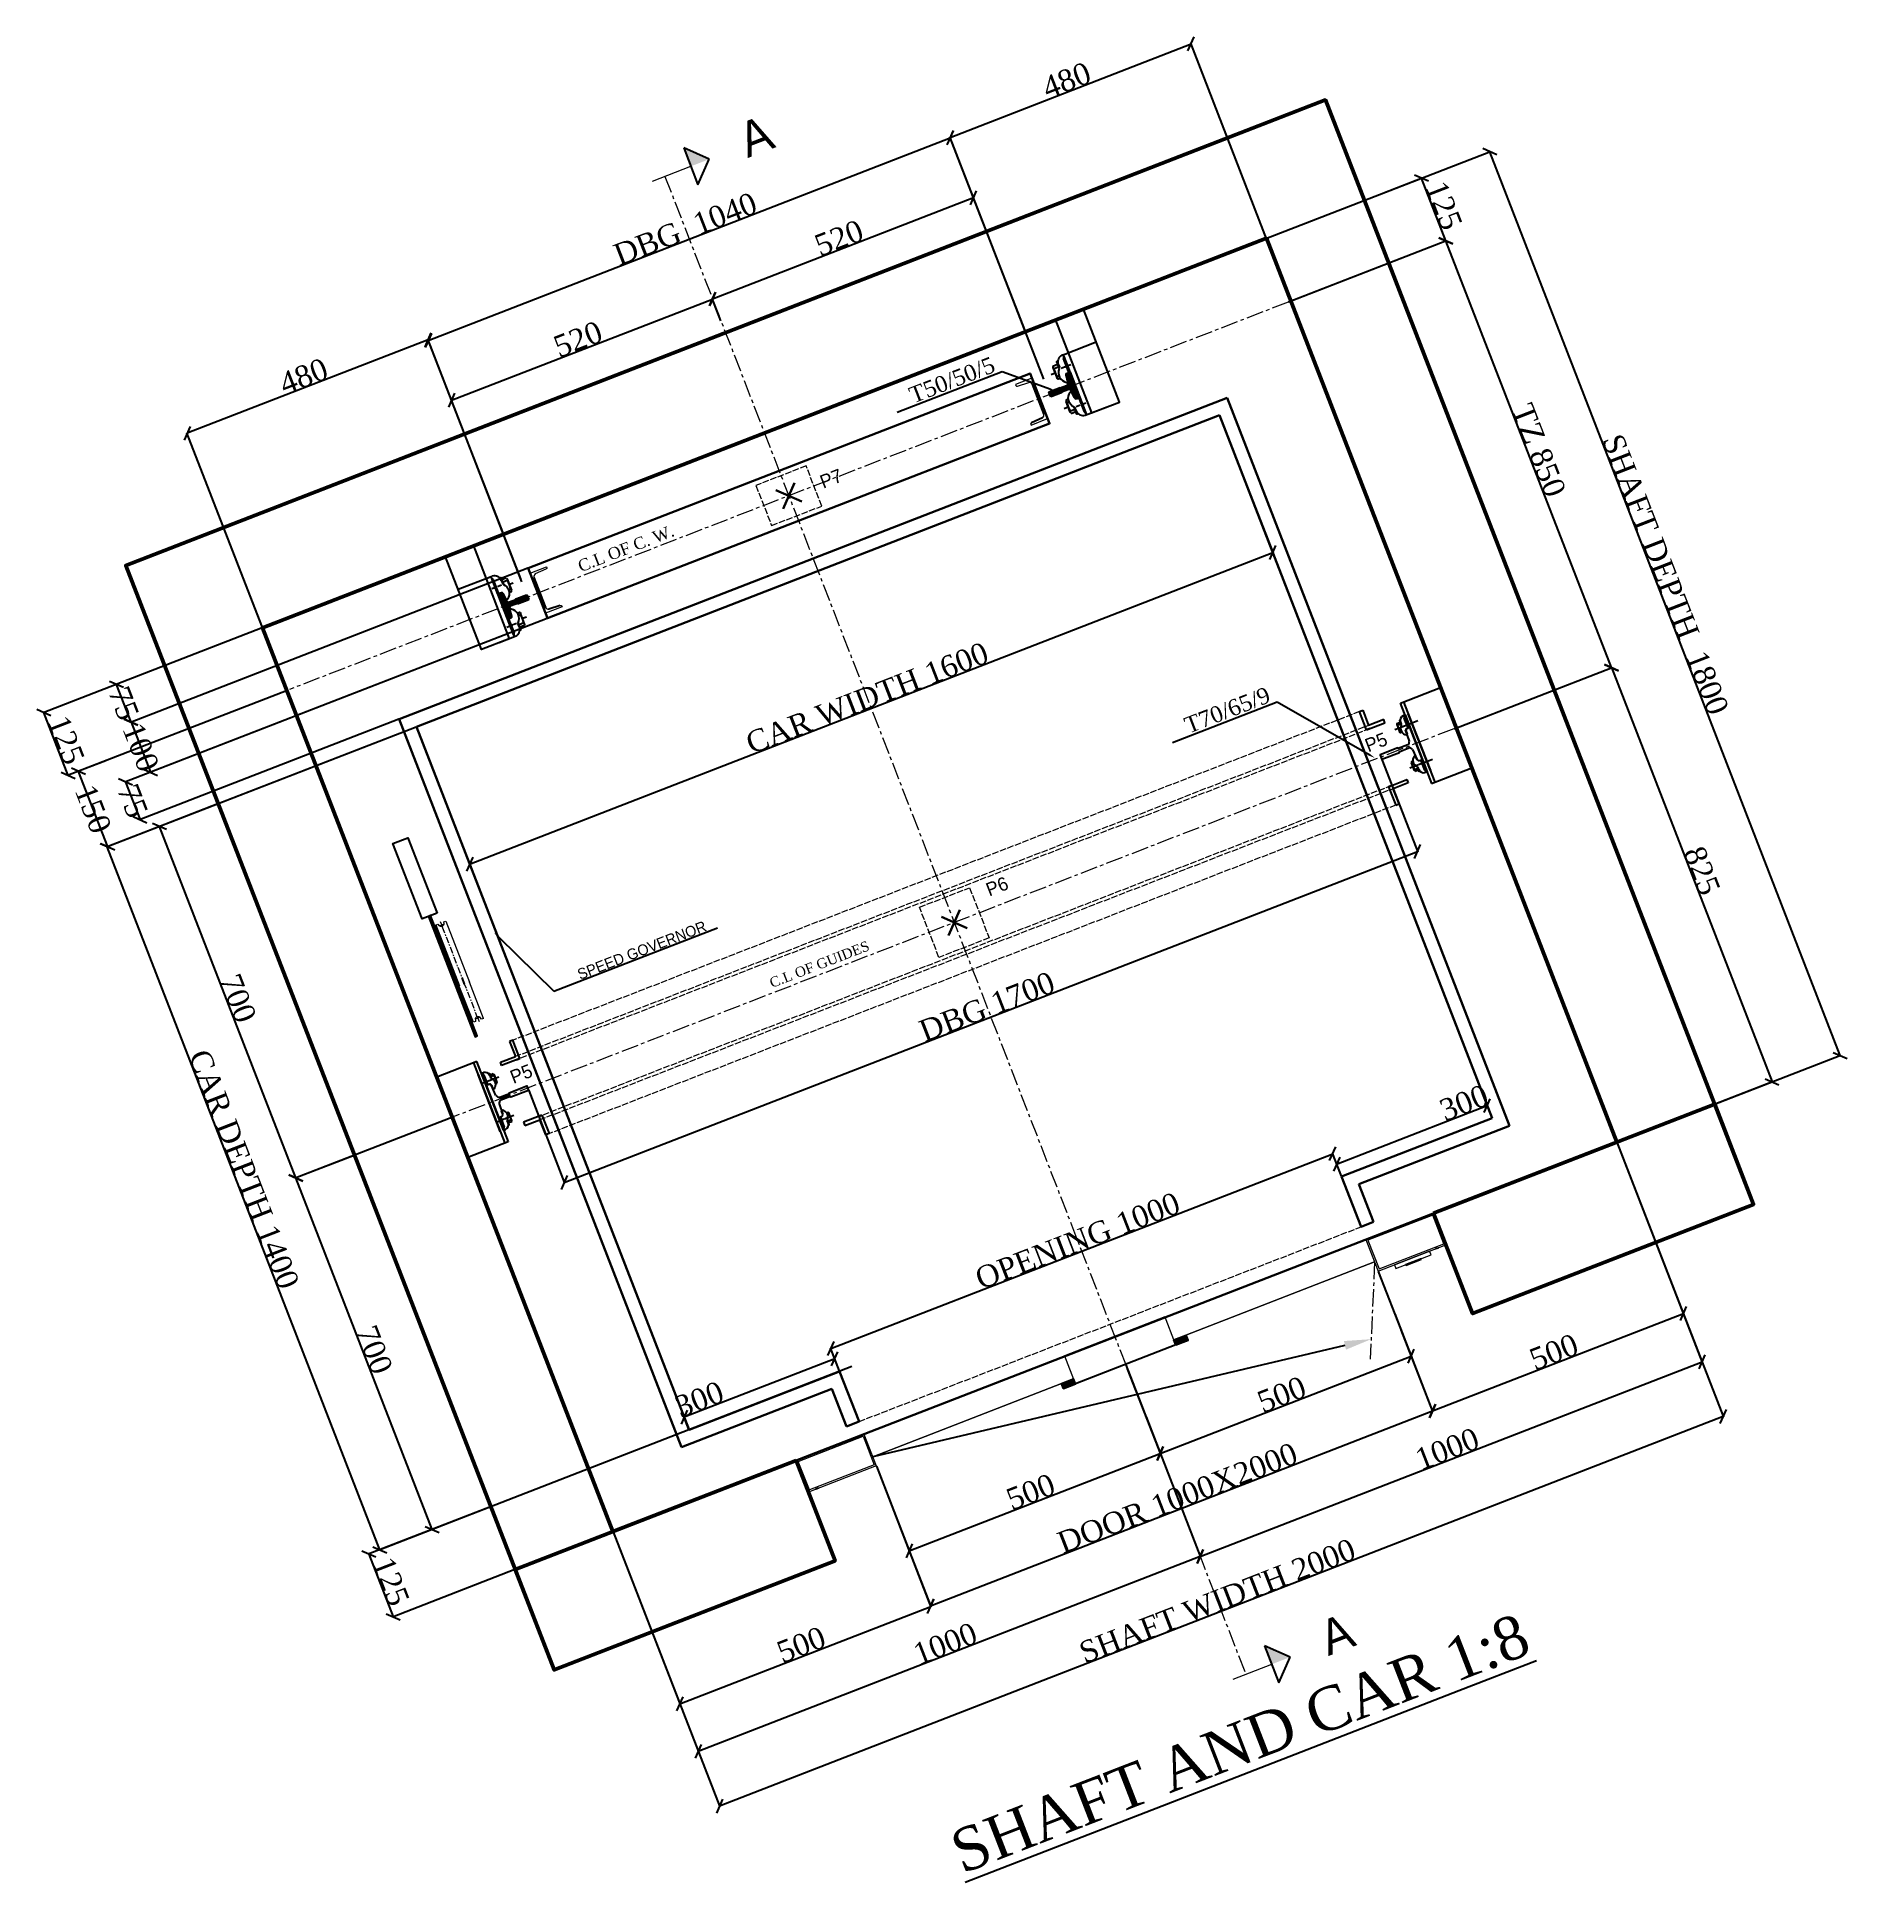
# Model space of a CAD drawing. Header units: millimetres. Extents: x 22640 to 26002, y -77691 to -74265.
import ezdxf
from ezdxf import colors
from ezdxf.entities.mleader import LeaderData, LeaderLine
from ezdxf.math import Vec2, Vec3

# ---------------------------------------------------------------- set-up
doc = ezdxf.new("R2010")
doc.units = ezdxf.units.MM
for name, pattern in [('ACAD_ISO02W100', [15, 12, -3]), ('ACAD_ISO10W100', [18, 12, -3, 0, -3]), ('CENTER', [50.8, 31.75, -6.35, 6.35, -6.35]), ('CENTER2', [28.575, 19.05, -3.175, 3.175, -3.175])]:
    doc.linetypes.add(name, pattern=pattern)
for name, color, linetype in [('6', 7, 'Continuous'), ('7', 6, 'ACAD_ISO10W100'), ('PDF_0', 7, 'Continuous'), ('PDF_gide rail', 7, 'Continuous')]:
    doc.layers.add(name, color=color, linetype=linetype)
for name, color, linetype, lineweight in [('Car', 3, 'Continuous', 18), ('CL', 2, 'CENTER', 0), ('DL', 8, 'ACAD_ISO02W100', 0), ('step&guides', 3, 'Continuous', 30), ('Wall', 1, 'Continuous', 50)]:
    doc.layers.add(name, color=color, linetype=linetype, lineweight=lineweight)
doc.styles.add('nassar2', font='cent.shx', dxfattribs={"height": 60})
doc.styles.add('top', font='cent.shx', dxfattribs={"height": 40})
doc.dimstyles.new('top', dxfattribs={"dimtxt": 35, "dimasz": 20, "dimexe": 1.25, "dimexo": 0.625, "dimtad": 1, "dimtxsty": 'top', "dimblk": 'OBLIQUE', "dimcen": 2.5, "dimadec": 0, "dimazin": 0, "dimtfac": 1, "dimtmove": 0, "dimatfit": 3, "dimldrblk": 'OBLIQUE', "dimfxl": 1, "dimarcsym": 0})
pattern_1 = [(66.1994384, (43754.69266, -77520.7474), (-0.11436946406, 0.050444283), [])]
pattern_2 = [(66.1994384, (43754.69266, -77520.7474), (-0.1143694641, 0.050444283), [])]

msp = doc.modelspace()

# ---------------------------------------------------------------- texts
at = {"ltscale": 4, "transparency": 33554666, "char_height": 65, "attachment_point": 3, "rotation": 20.927392}
for insert in [(23990.928, -74408.682, -114), (25069.828, -77190.334)]:
    msp.add_mtext_dynamic_manual_height_columns('A', width=315.98199, gutter_width=125, heights=[0], dxfattribs=dict(at, insert=insert))
at = {"linetype": 'ACAD_ISO02W100', "ltscale": 4, "transparency": 33554666, "char_height": 25, "rotation": 21.199438}
for s, insert, attachment_point in [('P7', (24091.61, -75080.833), 1), ('P5', (25142.062, -75555.479), 3), ('P6', (24399.97, -75838.076), 1), ('P5', (23516.037, -76186.154), 1)]:
    msp.add_mtext_dynamic_manual_height_columns(s, width=377.71746, gutter_width=125, heights=[0], dxfattribs=dict(at, insert=insert, attachment_point=attachment_point))
at = {"insert": (24329.754, -77601.911, -137), "char_height": 80, "attachment_point": 1, "rotation": 21.199438}
msp.add_mtext_dynamic_manual_height_columns('{\\Fcent|c0;\\L\\C6;SHAFT AND CAR 1:8}', width=2331.14753, gutter_width=200, heights=[0], dxfattribs=at)
at = {"layer": '7', "ltscale": 4, "rotation": 21.199438}
for s, width, gutter_width, insert, char_height, attachment_point in [('{\\Fcent|c0;T50/50/5}', 812.66208, 175, (24411.809, -74857.811), 30, 3), ('{\\Fcent|c0;C.L OF C. W.}', 920.85121, 12.5, (23642.42, -75238.663), 22, 1), ('{\\Fcent|c0;T70/65/9}', 812.66208, 175, (24923.134, -75470.955), 30, 3), ('{\\Fcadnw-1|c0;SPEED GOVERNOR}', 812.66208, 175, (23641.696, -75997.533), 20, 1), ('\\pxt1;{\\Fcent|c0;C.L OF GUIDES}', 686.44118, 9.318, (23998.759, -76013.759), 18.63605, 1)]:
    msp.add_mtext_dynamic_manual_height_columns(s, width=width, gutter_width=gutter_width, heights=[0], dxfattribs=dict(at, insert=insert, char_height=char_height, attachment_point=attachment_point))

# ---------------------------------------------------------------- blocks, each defined once
blk = doc.blocks.new('_Oblique')
at = {"color": 0, "linetype": 'ByBlock', "lineweight": -2}
blk.add_line((-0.5, -0.5), (0.5, 0.5), dxfattribs=at)
blk = doc.blocks.new('*D35')
at = {"color": 0, "lineweight": -2, "transparency": 16777216}
for p, q in [((23410.2, -74939.7), (23895, -74751.7)), ((23907.4, -74783.7), (23894.5, -74750.5)), ((23506.5, -75188), (23409.7, -74938.5))]:
    blk.add_line(p, q, dxfattribs=at)
at = {"layer": 'Defpoints', "color": 0, "transparency": 16777216}
for p in [(23895, -74751.7), (23907.6, -74784.3), (23506.7, -75188.6)]:
    blk.add_point(p, dxfattribs=at)
at = {"color": 0, "lineweight": -2, "transparency": 16777216, "xscale": 20, "yscale": 20, "zscale": 20}
for p, rotation in [((23895, -74751.7), 21.1994384195994), ((23410.2, -74939.7), 201.1994384195994)]:
    blk.add_blockref('_Oblique', p, dxfattribs=dict(at, rotation=rotation))
at = {"color": 0, "transparency": 16777216, "insert": (23645.1, -74826.4), "char_height": 40, "attachment_point": 5, "rotation": 21.1994, "style": 'top'}
blk.add_mtext('520', dxfattribs=at)
blk = doc.blocks.new('*D36')
at = {"color": 0, "lineweight": -2, "transparency": 16777216}
for p, q in [((24379.8, -74563.6), (23895, -74751.7)), ((24476.1, -74812), (24379.3, -74562.5)), ((23910.6, -74791.9), (23894.5, -74750.5))]:
    blk.add_line(p, q, dxfattribs=at)
at = {"layer": 'Defpoints', "color": 0, "transparency": 16777216}
for p in [(23895, -74751.7), (23910.8, -74792.5), (24476.3, -74812.5)]:
    blk.add_point(p, dxfattribs=at)
at = {"color": 0, "lineweight": -2, "transparency": 16777216, "xscale": 20, "yscale": 20, "zscale": 20}
for p, rotation in [((24379.8, -74563.6), 21.19943841959937), ((23895, -74751.7), 201.1994384195994)]:
    blk.add_blockref('_Oblique', p, dxfattribs=dict(at, rotation=rotation))
at = {"color": 0, "transparency": 16777216, "insert": (24129.9, -74638.4), "char_height": 40, "attachment_point": 5, "rotation": 21.1994, "style": 'top'}
blk.add_mtext('520', dxfattribs=at)
blk = doc.blocks.new('*D37')
at = {"color": 0, "lineweight": -2, "transparency": 16777216}
for p, q in [((23367.1, -74828.7), (24336.7, -74452.6)), ((24510.5, -74900.7), (24336.3, -74451.5)), ((23540.9, -75276.8), (23366.7, -74827.6))]:
    blk.add_line(p, q, dxfattribs=at)
at = {"layer": 'Defpoints', "color": 0, "transparency": 16777216}
for p in [(24336.7, -74452.6), (24510.8, -74901.3), (23541.1, -75277.4)]:
    blk.add_point(p, dxfattribs=at)
at = {"color": 0, "lineweight": -2, "transparency": 16777216, "xscale": 20, "yscale": 20, "zscale": 20}
for p, rotation in [((24336.7, -74452.6), 21.1994384195994), ((23367.1, -74828.7), 201.1994384195994)]:
    blk.add_blockref('_Oblique', p, dxfattribs=dict(at, rotation=rotation))
at = {"color": 0, "transparency": 16777216, "insert": (23844.5, -74621.5), "char_height": 40, "attachment_point": 5, "rotation": 21.1994, "style": 'top'}
blk.add_mtext('DBG  1040', dxfattribs=at)
blk = doc.blocks.new('*D38')
at = {"color": 0, "lineweight": -2, "transparency": 16777216}
for p, q in [((23366.7, -74827.6), (22919.1, -75001.1)), ((23538.8, -75271.4), (23366.2, -74826.4)), ((23104.2, -75478.1), (22918.7, -75000))]:
    blk.add_line(p, q, dxfattribs=at)
at = {"layer": 'Defpoints', "color": 0, "transparency": 16777216}
for p in [(22919.1, -75001.1), (23539, -75272), (23104.4, -75478.7)]:
    blk.add_point(p, dxfattribs=at)
at = {"color": 0, "lineweight": -2, "transparency": 16777216, "xscale": 20, "yscale": 20, "zscale": 20}
for p, rotation in [((23366.7, -74827.6), 21.19943841959937), ((22919.1, -75001.1), 201.1994384195994)]:
    blk.add_blockref('_Oblique', p, dxfattribs=dict(at, rotation=rotation))
at = {"color": 0, "transparency": 16777216, "insert": (23135.4, -74895.1), "char_height": 40, "attachment_point": 5, "rotation": 21.1994, "style": 'top'}
blk.add_mtext('480', dxfattribs=at)
blk = doc.blocks.new('*D39')
at = {"color": 0, "lineweight": -2, "transparency": 16777216}
for p, q in [((24336.3, -74451.5), (24783.8, -74277.9)), ((24968.8, -74754.9), (24783.3, -74276.7)), ((24510.5, -74900.7), (24335.8, -74450.3))]:
    blk.add_line(p, q, dxfattribs=at)
at = {"layer": 'Defpoints', "color": 0, "transparency": 16777216}
for p in [(24783.8, -74277.9), (24969, -74755.5), (24510.8, -74901.3)]:
    blk.add_point(p, dxfattribs=at)
at = {"color": 0, "lineweight": -2, "transparency": 16777216, "xscale": 20, "yscale": 20, "zscale": 20}
for p, rotation in [((24783.8, -74277.9), 21.1994384195994), ((24336.3, -74451.5), 201.1994384195994)]:
    blk.add_blockref('_Oblique', p, dxfattribs=dict(at, rotation=rotation))
at = {"color": 0, "transparency": 16777216, "insert": (24552.6, -74345.5), "char_height": 40, "attachment_point": 5, "rotation": 21.1994, "style": 'top'}
blk.add_mtext('480', dxfattribs=at)
blk = doc.blocks.new('*D57')
at = {"color": 0, "lineweight": -2, "transparency": 16777216}
for p, q in [((24665.4, -76738.1), (24727, -76896.8)), ((24199.3, -76918.9), (24260.8, -77077.6)), ((24260.4, -77076.4), (24726.5, -76895.6))]:
    blk.add_line(p, q, dxfattribs=at)
at = {"layer": 'Defpoints', "color": 0, "transparency": 16777216}
for p in [(24665.2, -76737.5), (24199.1, -76918.3), (24726.5, -76895.6)]:
    blk.add_point(p, dxfattribs=at)
at = {"color": 0, "lineweight": -2, "transparency": 16777216, "xscale": 20, "yscale": 20, "zscale": 20}
for p, rotation in [((24726.5, -76895.6), 21.1994384195994), ((24260.4, -77076.4), 201.1994384195994)]:
    blk.add_blockref('_Oblique', p, dxfattribs=dict(at, rotation=rotation))
at = {"color": 0, "transparency": 16777216, "insert": (24486, -76966.8), "char_height": 40, "attachment_point": 5, "rotation": 21.1994, "style": 'top'}
blk.add_mtext('500', dxfattribs=at)
blk = doc.blocks.new('*D58')
at = {"color": 0, "lineweight": -2, "transparency": 16777216}
for p, q in [((25131.6, -76557.3), (25193.2, -76716)), ((24726.5, -76895.6), (25192.7, -76714.8)), ((24662.5, -76730.6), (24727, -76896.8))]:
    blk.add_line(p, q, dxfattribs=at)
at = {"layer": 'Defpoints', "color": 0, "transparency": 16777216}
for p in [(25131.4, -76556.7), (25192.7, -76714.8), (24662.3, -76730)]:
    blk.add_point(p, dxfattribs=at)
at = {"color": 0, "lineweight": -2, "transparency": 16777216, "xscale": 20, "yscale": 20, "zscale": 20}
for p, rotation in [((25192.7, -76714.8), 21.1994384195994), ((24726.5, -76895.6), 201.1994384195994)]:
    blk.add_blockref('_Oblique', p, dxfattribs=dict(at, rotation=rotation))
at = {"color": 0, "transparency": 16777216, "insert": (24952.2, -76786), "char_height": 40, "attachment_point": 5, "rotation": 21.1994, "style": 'top'}
blk.add_mtext('500', dxfattribs=at)
blk = doc.blocks.new('*D40')
at = {"color": 0, "lineweight": -2, "transparency": 16777216}
for p, q in [((25173.8, -76666.1), (25232.6, -76817.8)), ((24299.9, -77178.2), (25232.2, -76816.6)), ((24242.9, -77031.4), (24300.3, -77179.4))]:
    blk.add_line(p, q, dxfattribs=at)
at = {"layer": 'Defpoints', "color": 0, "transparency": 16777216}
for p in [(25173.6, -76665.5), (25232.2, -76816.6), (24242.7, -77030.9)]:
    blk.add_point(p, dxfattribs=at)
at = {"color": 0, "lineweight": -2, "transparency": 16777216, "xscale": 20, "yscale": 20, "zscale": 20}
for p, rotation in [((25232.2, -76816.6), 21.1994384195994), ((24299.9, -77178.2), 201.1994384195994)]:
    blk.add_blockref('_Oblique', p, dxfattribs=dict(at, rotation=rotation))
at = {"color": 0, "transparency": 16777216, "insert": (24758.6, -76978.2), "char_height": 40, "attachment_point": 5, "rotation": 21.1994, "style": 'top'}
blk.add_mtext('DOOR 1000X2000', dxfattribs=at)
blk = doc.blocks.new('*D41')
at = {"color": 0, "lineweight": -2, "transparency": 16777216}
for p, q in [((24122, -76719.7), (23842.3, -76828.1)), ((24130.8, -76742.4), (24121.5, -76718.5)), ((23851.1, -76850.9), (23841.8, -76827))]:
    blk.add_line(p, q, dxfattribs=at)
at = {"layer": 'Defpoints', "color": 0, "transparency": 16777216}
for p in [(24131.1, -76743), (23842.3, -76828.1), (23851.4, -76851.5)]:
    blk.add_point(p, dxfattribs=at)
at = {"color": 0, "lineweight": -2, "transparency": 16777216, "xscale": 20, "yscale": 20, "zscale": 20}
for p, rotation in [((24122, -76719.7), 21.19943841959937), ((23842.3, -76828.1), 201.1994384195994)]:
    blk.add_blockref('_Oblique', p, dxfattribs=dict(at, rotation=rotation))
at = {"color": 0, "transparency": 16777216, "insert": (23870.6, -76795), "char_height": 40, "attachment_point": 5, "rotation": 21.1994, "style": 'top'}
blk.add_mtext('300', dxfattribs=at)
blk = doc.blocks.new('*D42')
at = {"color": 0, "lineweight": -2, "transparency": 16777216}
for p, q in [((24114.5, -76700.4), (25046.9, -76338.8)), ((25063.2, -76380.8), (25046.4, -76337.7)), ((24130.8, -76742.4), (24114.1, -76699.3))]:
    blk.add_line(p, q, dxfattribs=at)
at = {"layer": 'Defpoints', "color": 0, "transparency": 16777216}
for p in [(25046.9, -76338.8), (25063.4, -76381.4), (24131.1, -76743)]:
    blk.add_point(p, dxfattribs=at)
at = {"color": 0, "lineweight": -2, "transparency": 16777216, "xscale": 20, "yscale": 20, "zscale": 20}
for p, rotation in [((25046.9, -76338.8), 21.1994384195994), ((24114.5, -76700.4), 201.1994384195994)]:
    blk.add_blockref('_Oblique', p, dxfattribs=dict(at, rotation=rotation))
at = {"color": 0, "transparency": 16777216, "insert": (24573.2, -76500.4), "char_height": 40, "attachment_point": 5, "rotation": 21.1994, "style": 'top'}
blk.add_mtext('OPENING 1000', dxfattribs=at)
blk = doc.blocks.new('*D59')
at = {"color": 0, "lineweight": -2, "transparency": 16777216}
for p, q in [((25054.3, -76358), (25334, -76249.6)), ((25342.9, -76272.3), (25333.6, -76248.4)), ((25063.2, -76380.8), (25053.9, -76356.9))]:
    blk.add_line(p, q, dxfattribs=at)
at = {"layer": 'Defpoints', "color": 0, "transparency": 16777216}
for p in [(25334, -76249.6), (25343.1, -76272.9), (25063.4, -76381.4)]:
    blk.add_point(p, dxfattribs=at)
at = {"color": 0, "lineweight": -2, "transparency": 16777216, "xscale": 20, "yscale": 20, "zscale": 20}
for p, rotation in [((25334, -76249.6), 21.1994384195994), ((25054.3, -76358), 201.1994384195994)]:
    blk.add_blockref('_Oblique', p, dxfattribs=dict(at, rotation=rotation))
at = {"color": 0, "transparency": 16777216, "insert": (25290.8, -76244.2), "char_height": 40, "attachment_point": 5, "rotation": 21.1994, "style": 'top'}
blk.add_mtext('300', dxfattribs=at)
blk = doc.blocks.new('*D43')
at = {"color": 0, "lineweight": -2, "transparency": 16777216}
for p, q in [((25575, -76317.7), (25698.8, -76637)), ((25162.3, -76636.4), (25232.6, -76817.8)), ((25232.2, -76816.6), (25698.4, -76635.8))]:
    blk.add_line(p, q, dxfattribs=at)
at = {"layer": 'Defpoints', "color": 0, "transparency": 16777216}
for p in [(25574.8, -76317.1), (25162, -76635.8), (25698.4, -76635.8)]:
    blk.add_point(p, dxfattribs=at)
at = {"color": 0, "lineweight": -2, "transparency": 16777216, "xscale": 20, "yscale": 20, "zscale": 20}
for p, rotation in [((25698.4, -76635.8), 21.1994384195994), ((25232.2, -76816.6), 201.1994384195994)]:
    blk.add_blockref('_Oblique', p, dxfattribs=dict(at, rotation=rotation))
at = {"color": 0, "transparency": 16777216, "insert": (25457.8, -76707), "char_height": 40, "attachment_point": 5, "rotation": 21.1994, "style": 'top'}
blk.add_mtext('500', dxfattribs=at)
blk = doc.blocks.new('*D44')
at = {"color": 0, "lineweight": -2, "transparency": 16777216}
for p, q in [((24199.3, -76918.9), (24300.8, -77180.6)), ((23710.3, -77041), (23834.6, -77361.4)), ((23834.1, -77360.2), (24300.3, -77179.4))]:
    blk.add_line(p, q, dxfattribs=at)
at = {"layer": 'Defpoints', "color": 0, "transparency": 16777216}
for p in [(24199.1, -76918.3), (23710.1, -77040.4), (24300.3, -77179.4)]:
    blk.add_point(p, dxfattribs=at)
at = {"color": 0, "lineweight": -2, "transparency": 16777216, "xscale": 20, "yscale": 20, "zscale": 20}
for p, rotation in [((24300.3, -77179.4), 21.1994384195994), ((23834.1, -77360.2), 201.1994384195994)]:
    blk.add_blockref('_Oblique', p, dxfattribs=dict(at, rotation=rotation))
at = {"color": 0, "transparency": 16777216, "insert": (24059.8, -77250.6), "char_height": 40, "attachment_point": 5, "rotation": 21.1994, "style": 'top'}
blk.add_mtext('500', dxfattribs=at)
blk = doc.blocks.new('*D45')
at = {"color": 0, "lineweight": -2, "transparency": 16777216}
for p, q in [((24700.2, -76827.7), (24801.2, -77088.2)), ((23710.3, -77041), (23868.9, -77449.8)), ((24800.8, -77087), (23868.4, -77448.6))]:
    blk.add_line(p, q, dxfattribs=at)
at = {"layer": 'Defpoints', "color": 0, "transparency": 16777216}
for p in [(24699.9, -76827.1), (23710.1, -77040.4), (23868.4, -77448.6)]:
    blk.add_point(p, dxfattribs=at)
at = {"color": 0, "lineweight": -2, "transparency": 16777216, "xscale": 20, "yscale": 20, "zscale": 20}
for p, rotation in [((24800.8, -77087), 21.19943841959937), ((23868.4, -77448.6), 201.1994384195994)]:
    blk.add_blockref('_Oblique', p, dxfattribs=dict(at, rotation=rotation))
at = {"color": 0, "transparency": 16777216, "insert": (24327.1, -77248.6), "char_height": 40, "attachment_point": 5, "rotation": 21.1994, "style": 'top'}
blk.add_mtext('1000', dxfattribs=at)
blk = doc.blocks.new('*D46')
at = {"color": 0, "lineweight": -2, "transparency": 16777216}
for p, q in [((25575, -76317.7), (25733.5, -76726.5)), ((24800.8, -77087), (25733.1, -76725.4)), ((24700.2, -76827.7), (24801.2, -77088.2))]:
    blk.add_line(p, q, dxfattribs=at)
at = {"layer": 'Defpoints', "color": 0, "transparency": 16777216}
for p in [(25574.8, -76317.1), (25733.1, -76725.4), (24699.9, -76827.1)]:
    blk.add_point(p, dxfattribs=at)
at = {"color": 0, "lineweight": -2, "transparency": 16777216, "xscale": 20, "yscale": 20, "zscale": 20}
for p, rotation in [((25733.1, -76725.4), 21.1994384195994), ((24800.8, -77087), 201.1994384195994)]:
    blk.add_blockref('_Oblique', p, dxfattribs=dict(at, rotation=rotation))
at = {"color": 0, "transparency": 16777216, "insert": (25259.5, -76887), "char_height": 40, "attachment_point": 5, "rotation": 21.1994, "style": 'top'}
blk.add_mtext('1000', dxfattribs=at)
blk = doc.blocks.new('*D60')
at = {"color": 0, "lineweight": -2, "transparency": 16777216}
for p, q in [((25575, -76317.7), (25773, -76828.2)), ((25772.5, -76827), (23907.9, -77550.3)), ((23710.3, -77041), (23908.3, -77551.4))]:
    blk.add_line(p, q, dxfattribs=at)
at = {"layer": 'Defpoints', "color": 0, "transparency": 16777216}
for p in [(25574.8, -76317.1), (23710.1, -77040.4), (23907.9, -77550.3)]:
    blk.add_point(p, dxfattribs=at)
at = {"color": 0, "lineweight": -2, "transparency": 16777216, "xscale": 20, "yscale": 20, "zscale": 20}
for p, rotation in [((25772.5, -76827), 21.19943841959937), ((23907.9, -77550.3), 201.1994384195994)]:
    blk.add_blockref('_Oblique', p, dxfattribs=dict(at, rotation=rotation))
at = {"color": 0, "transparency": 16777216, "insert": (24832.7, -77169.4), "char_height": 40, "attachment_point": 5, "rotation": 21.1994, "style": 'top'}
blk.add_mtext('SHAFT WIDTH 2000', dxfattribs=at)
blk = doc.blocks.new('*D47')
at = {"color": 0, "lineweight": -2, "transparency": 16777216}
for p, q in [((25140, -74555.1), (25213.2, -74526.7)), ((25257.3, -74643.7), (25212.1, -74527.2)), ((24965, -74757.1), (25258.4, -74643.3))]:
    blk.add_line(p, q, dxfattribs=at)
at = {"layer": 'Defpoints', "color": 0, "transparency": 16777216}
for p in [(25139.4, -74555.4), (25212.1, -74527.2), (24964.4, -74757.3)]:
    blk.add_point(p, dxfattribs=at)
at = {"color": 0, "lineweight": -2, "transparency": 16777216, "xscale": 20, "yscale": 20, "zscale": 20}
for p, rotation in [((25212.1, -74527.2), 111.1994384197184), ((25257.3, -74643.7), 291.1994384197184)]:
    blk.add_blockref('_Oblique', p, dxfattribs=dict(at, rotation=rotation))
at = {"color": 0, "transparency": 16777216, "insert": (25253.9, -74578), "char_height": 40, "attachment_point": 5, "rotation": 291.1994, "style": 'top'}
blk.add_mtext('125', dxfattribs=at)
blk = doc.blocks.new('*D48')
at = {"color": 0, "lineweight": -2, "transparency": 16777216}
for p, q in [((25272.3, -75549.6), (25565.8, -75435.7)), ((25564.6, -75436.2), (25863, -76205.4)), ((25575.3, -76316.9), (25864.1, -76204.9))]:
    blk.add_line(p, q, dxfattribs=at)
at = {"layer": 'Defpoints', "color": 0, "transparency": 16777216}
for p in [(25271.8, -75549.8), (25863, -76205.4), (25574.8, -76317.1)]:
    blk.add_point(p, dxfattribs=at)
at = {"color": 0, "lineweight": -2, "transparency": 16777216, "xscale": 20, "yscale": 20, "zscale": 20}
for p, rotation in [((25564.6, -75436.2), 111.1994384197184), ((25863, -76205.4), 291.1994384197184)]:
    blk.add_blockref('_Oblique', p, dxfattribs=dict(at, rotation=rotation))
at = {"color": 0, "transparency": 16777216, "insert": (25733, -75813.3), "char_height": 40, "attachment_point": 5, "rotation": 291.1994, "style": 'top'}
blk.add_mtext('825', dxfattribs=at)
blk = doc.blocks.new('*D49')
at = {"color": 0, "lineweight": -2, "transparency": 16777216}
for p, q in [((24969.6, -74755.3), (25258.4, -74643.3)), ((25564.6, -75436.2), (25257.3, -74643.7)), ((25272.3, -75549.6), (25565.8, -75435.7))]:
    blk.add_line(p, q, dxfattribs=at)
at = {"layer": 'Defpoints', "color": 0, "transparency": 16777216}
for p in [(25257.3, -74643.7), (24969, -74755.5), (25271.8, -75549.8)]:
    blk.add_point(p, dxfattribs=at)
at = {"color": 0, "lineweight": -2, "transparency": 16777216, "xscale": 20, "yscale": 20, "zscale": 20}
for p, rotation in [((25257.3, -74643.7), 111.1994384197184), ((25564.6, -75436.2), 291.1994384197184)]:
    blk.add_blockref('_Oblique', p, dxfattribs=dict(at, rotation=rotation))
at = {"color": 0, "transparency": 16777216, "insert": (25430.2, -75032.5), "char_height": 40, "attachment_point": 5, "rotation": 291.1994, "style": 'top'}
blk.add_mtext('TZ 850', dxfattribs=at)
blk = doc.blocks.new('*D51')
at = {"color": 0, "lineweight": -2, "transparency": 16777216}
for p, q in [((23344.5, -75546.5), (22769.3, -75769.6)), ((23276.8, -77074.4), (22770.5, -75769.1)), ((24153.8, -76734.2), (23275.6, -77074.8))]:
    blk.add_line(p, q, dxfattribs=at)
at = {"layer": 'Defpoints', "color": 0, "transparency": 16777216}
for p in [(23345.1, -75546.3), (22770.5, -75769.1), (24154.4, -76734)]:
    blk.add_point(p, dxfattribs=at)
at = {"color": 0, "lineweight": -2, "transparency": 16777216, "xscale": 20, "yscale": 20, "zscale": 20}
for p, rotation in [((22770.5, -75769.1), 111.1994384197184), ((23276.8, -77074.4), 291.1994384197184)]:
    blk.add_blockref('_Oblique', p, dxfattribs=dict(at, rotation=rotation))
at = {"color": 0, "transparency": 16777216, "insert": (23024.8, -76367.7), "char_height": 40, "attachment_point": 5, "rotation": 291.1994, "style": 'top'}
blk.add_mtext('CAR DEPTH 1400', dxfattribs=at)
blk = doc.blocks.new('*D61')
at = {"color": 0, "lineweight": -2, "transparency": 16777216}
for p, q in [((23415.8, -76269.6), (23120, -76384.4)), ((23374.3, -77036.6), (23121.1, -76383.9)), ((23482.5, -76994.6), (23373.1, -77037))]:
    blk.add_line(p, q, dxfattribs=at)
at = {"layer": 'Defpoints', "color": 0, "transparency": 16777216}
for p in [(23416.4, -76269.4), (23121.1, -76383.9), (23483.1, -76994.4)]:
    blk.add_point(p, dxfattribs=at)
at = {"color": 0, "lineweight": -2, "transparency": 16777216, "xscale": 20, "yscale": 20, "zscale": 20}
for p, rotation in [((23121.1, -76383.9), 111.1994384197184), ((23374.3, -77036.6), 291.1994384197184)]:
    blk.add_blockref('_Oblique', p, dxfattribs=dict(at, rotation=rotation))
at = {"color": 0, "transparency": 16777216, "insert": (23266.9, -76702.8), "char_height": 40, "attachment_point": 5, "rotation": 291.1994, "style": 'top'}
blk.add_mtext('700', dxfattribs=at)
blk = doc.blocks.new('*D52')
at = {"color": 0, "lineweight": -2, "transparency": 16777216}
for p, q in [((22976.2, -75689.3), (22866.8, -75731.8)), ((23121.1, -76383.9), (22868, -75731.3)), ((23229.4, -76342), (23120, -76384.4))]:
    blk.add_line(p, q, dxfattribs=at)
at = {"layer": 'Defpoints', "color": 0, "transparency": 16777216}
for p in [(22976.8, -75689.1), (22868, -75731.3), (23230, -76341.7)]:
    blk.add_point(p, dxfattribs=at)
at = {"color": 0, "lineweight": -2, "transparency": 16777216, "xscale": 20, "yscale": 20, "zscale": 20}
for p, rotation in [((22868, -75731.3), 111.1994384197184), ((23121.1, -76383.9), 291.1994384197184)]:
    blk.add_blockref('_Oblique', p, dxfattribs=dict(at, rotation=rotation))
at = {"color": 0, "transparency": 16777216, "insert": (23013.8, -76050.2), "char_height": 40, "attachment_point": 5, "rotation": 291.1994, "style": 'top'}
blk.add_mtext('700', dxfattribs=at)
blk = doc.blocks.new('*D53')
at = {"color": 0, "lineweight": -2, "transparency": 16777216}
for p, q in [((23058.6, -75362.4), (22651.8, -75520.2)), ((23103.8, -75479), (22697, -75636.7)), ((22698.2, -75636.3), (22653, -75519.7))]:
    blk.add_line(p, q, dxfattribs=at)
at = {"layer": 'Defpoints', "color": 0, "transparency": 16777216}
for p in [(23059.2, -75362.2), (23104.4, -75478.7), (22653, -75519.7)]:
    blk.add_point(p, dxfattribs=at)
at = {"color": 0, "lineweight": -2, "transparency": 16777216, "xscale": 20, "yscale": 20, "zscale": 20}
for p, rotation in [((22653, -75519.7), 111.1994384197184), ((22698.2, -75636.3), 291.1994384197184)]:
    blk.add_blockref('_Oblique', p, dxfattribs=dict(at, rotation=rotation))
at = {"color": 0, "transparency": 16777216, "insert": (22694.8, -75570.6), "char_height": 40, "attachment_point": 5, "rotation": 291.1994, "style": 'top'}
blk.add_mtext('125', dxfattribs=at)
blk = doc.blocks.new('*D62')
at = {"color": 0, "lineweight": -2, "transparency": 16777216}
for p, q in [((25135.2, -75598.6), (25205, -75778.8)), ((23619.6, -76392.4), (25204.6, -75777.6)), ((23553.5, -76221.7), (23620.1, -76393.5))]:
    blk.add_line(p, q, dxfattribs=at)
at = {"layer": 'Defpoints', "color": 0, "transparency": 16777216}
for p in [(25134.9, -75598), (25204.6, -75777.6), (23553.2, -76221.2)]:
    blk.add_point(p, dxfattribs=at)
at = {"color": 0, "lineweight": -2, "transparency": 16777216, "xscale": 20, "yscale": 20, "zscale": 20}
for p, rotation in [((25204.6, -75777.6), 21.1994384195994), ((23619.6, -76392.4), 201.1994384195994)]:
    blk.add_blockref('_Oblique', p, dxfattribs=dict(at, rotation=rotation))
at = {"color": 0, "transparency": 16777216, "insert": (24404.7, -76065.8), "char_height": 40, "attachment_point": 5, "rotation": 21.1994, "style": 'top'}
blk.add_mtext('DBG 1700', dxfattribs=at)
blk = doc.blocks.new('*D63')
at = {"color": 0, "lineweight": -2, "transparency": 16777216}
for p, q in [((24837, -74968.3), (24936.1, -75223.7)), ((23443.9, -75801.1), (24935.7, -75222.5)), ((23345.3, -75546.8), (23444.4, -75802.3))]:
    blk.add_line(p, q, dxfattribs=at)
at = {"layer": 'Defpoints', "color": 0, "transparency": 16777216}
for p in [(24836.8, -74967.7), (24935.7, -75222.5), (23345.1, -75546.3)]:
    blk.add_point(p, dxfattribs=at)
at = {"color": 0, "lineweight": -2, "transparency": 16777216, "xscale": 20, "yscale": 20, "zscale": 20}
for p, rotation in [((24935.7, -75222.5), 21.1994384195994), ((23443.9, -75801.1), 201.1994384195994)]:
    blk.add_blockref('_Oblique', p, dxfattribs=dict(at, rotation=rotation))
at = {"color": 0, "transparency": 16777216, "insert": (24182.3, -75492.6), "char_height": 40, "attachment_point": 5, "rotation": 21.1994, "style": 'top'}
blk.add_mtext('CAR WIDTH 1600', dxfattribs=at)
blk = doc.blocks.new('*D54')
at = {"color": 0, "lineweight": -2, "transparency": 16777216}
for p, q in [((24919.8, -74640.5), (25339.8, -74477.6)), ((25989.5, -76156.3), (25338.6, -74478.1)), ((25570.7, -76318.7), (25990.7, -76155.8))]:
    blk.add_line(p, q, dxfattribs=at)
at = {"layer": 'Defpoints', "color": 0, "transparency": 16777216}
for p in [(25338.6, -74478.1), (24919.2, -74640.8), (25570.1, -76319)]:
    blk.add_point(p, dxfattribs=at)
at = {"color": 0, "lineweight": -2, "transparency": 16777216, "xscale": 20, "yscale": 20, "zscale": 20}
for p, rotation in [((25338.6, -74478.1), 111.1994384197184), ((25989.5, -76156.3), 291.1994384197184)]:
    blk.add_blockref('_Oblique', p, dxfattribs=dict(at, rotation=rotation))
at = {"color": 0, "transparency": 16777216, "insert": (25665.2, -75263.1), "char_height": 40, "attachment_point": 5, "rotation": 291.1994, "style": 'top'}
blk.add_mtext('SHAFT DEPTH  1800', dxfattribs=at)
blk = doc.blocks.new('*D55')
at = {"color": 0, "lineweight": -2, "transparency": 16777216}
for p, q in [((23344.5, -75546.5), (22770.5, -75769.1)), ((22768, -75609.2), (22716.3, -75629.3)), ((22771.7, -75768.7), (22717.4, -75628.8))]:
    blk.add_line(p, q, dxfattribs=at)
at = {"layer": 'Defpoints', "color": 0, "transparency": 16777216}
for p in [(23345.1, -75546.3), (22768.5, -75609), (22717.4, -75628.8)]:
    blk.add_point(p, dxfattribs=at)
at = {"color": 0, "lineweight": -2, "transparency": 16777216, "xscale": 20, "yscale": 20, "zscale": 20}
for p, rotation in [((22717.4, -75628.8), 111.1994384197184), ((22771.7, -75768.7), 291.1994384197184)]:
    blk.add_blockref('_Oblique', p, dxfattribs=dict(at, rotation=rotation))
at = {"color": 0, "transparency": 16777216, "insert": (22744.5, -75698.7), "char_height": 40, "attachment_point": 5, "rotation": 291.1994, "style": 'top'}
blk.add_mtext('150', dxfattribs=at)
blk = doc.blocks.new('*D64')
at = {"color": 0, "lineweight": -2, "transparency": 16777216}
for p, q in [((23551.9, -75251.5), (22813.8, -75537.8)), ((23588.1, -75344.8), (22849.9, -75631.1)), ((22814.9, -75537.4), (22851.1, -75630.6))]:
    blk.add_line(p, q, dxfattribs=at)
at = {"layer": 'Defpoints', "color": 0, "transparency": 16777216}
for p in [(23552.5, -75251.3), (23588.6, -75344.5), (22851.1, -75630.6)]:
    blk.add_point(p, dxfattribs=at)
at = {"color": 0, "lineweight": -2, "transparency": 16777216, "xscale": 20, "yscale": 20, "zscale": 20}
for p, rotation in [((22814.9, -75537.4), 111.1994384197184), ((22851.1, -75630.6), 291.1994384197184)]:
    blk.add_blockref('_Oblique', p, dxfattribs=dict(at, rotation=rotation))
at = {"color": 0, "transparency": 16777216, "insert": (22833, -75584), "char_height": 40, "attachment_point": 5, "rotation": 291.1994, "style": 'top'}
blk.add_mtext('100', dxfattribs=at)
blk = doc.blocks.new('*D65')
at = {"color": 0, "lineweight": -2, "transparency": 16777216}
for p, q in [((23588.1, -75344.8), (22803.3, -75649.1)), ((23312.2, -75532.2), (22830.4, -75719.1)), ((22804.5, -75648.7), (22831.6, -75718.6))]:
    blk.add_line(p, q, dxfattribs=at)
at = {"layer": 'Defpoints', "color": 0, "transparency": 16777216}
for p in [(23588.6, -75344.5), (23312.7, -75532), (22831.6, -75718.6)]:
    blk.add_point(p, dxfattribs=at)
at = {"color": 0, "lineweight": -2, "transparency": 16777216, "xscale": 20, "yscale": 20, "zscale": 20}
for p, rotation in [((22804.5, -75648.7), 111.1994384197184), ((22831.6, -75718.6), 291.1994384197184)]:
    blk.add_blockref('_Oblique', p, dxfattribs=dict(at, rotation=rotation))
at = {"color": 0, "transparency": 16777216, "insert": (22818, -75683.7), "char_height": 40, "attachment_point": 5, "rotation": 291.1994, "style": 'top'}
blk.add_mtext('75', dxfattribs=at)
blk = doc.blocks.new('*D56')
at = {"color": 0, "lineweight": -2, "transparency": 16777216}
for p, q in [((22814.9, -75537.4), (22787.8, -75467.5)), ((22788.4, -75467.2), (22789, -75467)), ((22815.5, -75537.2), (22816.1, -75536.9))]:
    blk.add_line(p, q, dxfattribs=at)
at = {"layer": 'Defpoints', "color": 0, "transparency": 16777216}
for p in [(22787.8, -75467.5), (22787.8, -75467.5), (22814.9, -75537.4)]:
    blk.add_point(p, dxfattribs=at)
at = {"color": 0, "lineweight": -2, "transparency": 16777216, "xscale": 20, "yscale": 20, "zscale": 20}
for p, rotation in [((22787.8, -75467.5), 111.1994384197184), ((22814.9, -75537.4), 291.1994384197184)]:
    blk.add_blockref('_Oblique', p, dxfattribs=dict(at, rotation=rotation))
at = {"color": 0, "transparency": 16777216, "insert": (22801.4, -75502.4), "char_height": 40, "attachment_point": 5, "rotation": 291.1994, "style": 'top'}
blk.add_mtext('75', dxfattribs=at)
blk = doc.blocks.new('*D66')
at = {"color": 0, "lineweight": -2, "transparency": 16777216}
for p, q in [((23482.5, -76994.6), (23255.2, -77082.7)), ((23256.4, -77082.3), (23301.6, -77198.8)), ((23527.7, -77111.1), (23300.4, -77199.3))]:
    blk.add_line(p, q, dxfattribs=at)
at = {"layer": 'Defpoints', "color": 0, "transparency": 16777216}
for p in [(23483.1, -76994.4), (23528.3, -77110.9), (23301.6, -77198.8)]:
    blk.add_point(p, dxfattribs=at)
at = {"color": 0, "lineweight": -2, "transparency": 16777216, "xscale": 20, "yscale": 20, "zscale": 20}
for p, rotation in [((23256.4, -77082.3), 111.1994384197184), ((23301.6, -77198.8), 291.1994384197184)]:
    blk.add_blockref('_Oblique', p, dxfattribs=dict(at, rotation=rotation))
at = {"color": 0, "transparency": 16777216, "insert": (23298.2, -77133.1), "char_height": 40, "attachment_point": 5, "rotation": 291.1994, "style": 'top'}
blk.add_mtext('125', dxfattribs=at)

# ---------------------------------------------------------------- dimensions: what is measured, and where the dimension line sits
for base, p1, p2, angle, picture, middle in [((24783.801, -74277.9), (24510.763, -74901.322), (24969.044, -74755.5), 201.199438, '*D39', (24560.042, -74364.688)), ((25212.059, -74527.171), (24964.383, -74757.308), (25139.378, -74555.361), 111.199438, '*D47', (25234.66, -74585.441)), ((23894.97, -74751.659), (24476.325, -74812.535), (23910.821, -74792.526), 201.199438, '*D36', (24137.375, -74657.639)), ((23894.97, -74751.659), (23506.705, -75188.615), (23907.639, -74784.324), 21.199438, '*D35', (23652.565, -74845.679)), ((22919.146, -75001.131), (23539.034, -75271.967), (23104.39, -75478.731), 21.199438, '*D38', (23142.905, -74914.343)), ((22652.989, -75519.74), (23104.39, -75478.731), (23059.188, -75362.19), 111.199438, '*D53', (22675.59, -75578.01)), ((25862.967, -76205.36), (25271.756, -75549.787), (25574.75, -76317.149), 111.199438, '*D48', (25713.801, -75820.775)), ((22868.011, -75731.301), (23229.959, -76341.724), (22976.828, -75689.095), 111.199438, '*D52', (22994.577, -76057.616)), ((25334.019, -76249.563), (25063.385, -76381.415), (25343.083, -76272.931), 21.199438, '*D59', (25298.241, -76263.44)), ((23121.142, -76383.93), (23483.09, -76994.354), (23416.424, -76269.401), 111.199438, '*D61', (23247.708, -76710.245)), ((25733.088, -76725.38), (24699.948, -76827.076), (25574.75, -76317.149), 21.199438, '*D46', (25266.924, -76906.187)), ((25698.352, -76635.822), (25162.039, -76635.769), (25574.75, -76317.149), 21.199438, '*D43', (25465.27, -76726.226)), ((25192.703, -76714.829), (24662.299, -76730.009), (25131.383, -76556.731), 21.199438, '*D58', (24959.621, -76805.232)), ((23842.295, -76828.147), (24131.057, -76743.031), (23851.359, -76851.516), 21.199438, '*D41', (23878.073, -76814.27)), ((24726.54, -76895.636), (24199.056, -76918.347), (24665.219, -76737.539), 21.199438, '*D57', (24493.458, -76986.04)), ((23868.433, -77448.611), (24699.948, -76827.076), (23710.095, -77040.38), 21.199438, '*D45', (24334.597, -77267.803)), ((24300.313, -77179.41), (23710.095, -77040.38), (24199.056, -76918.347), 21.199438, '*D44', (24067.231, -77269.814)), ((23301.566, -77198.833), (23483.09, -76994.354), (23528.292, -77110.895), 111.199438, '*D66', (23278.965, -77140.562))]:
    dim = msp.add_linear_dim(base=base, p1=p1, p2=p2, angle=angle, dimstyle='top')
    dim.commit()
    dim.dimension.update_dxf_attribs({"geometry": picture, "text_midpoint": middle, "dimtype": 160})
for base, p1, p2, angle, text, picture, middle in [((24336.736, -74452.641), (23541.142, -75277.402), (24510.763, -74901.322), 21.199438, 'DBG  <>', '*D37', (23851.926, -74640.681)), ((25338.597, -74478.091), (25570.089, -76318.957), (24919.181, -74640.768), 111.199438, 'SHAFT DEPTH  <>', '*D54', (25645.97, -75270.57)), ((25257.261, -74643.712), (25271.756, -75549.787), (24969.044, -74755.5), 111.199438, 'TZ <>', '*D49', (25410.948, -75039.951)), ((24935.661, -75222.503), (23345.097, -75546.257), (24836.821, -74967.673), 21.199438, 'CAR WIDTH <>', '*D63', (24189.799, -75511.796)), ((22770.497, -75769.123), (24154.365, -76733.991), (23345.097, -75546.257), 111.199438, 'CAR DEPTH <>', '*D51', (23005.547, -76375.136)), ((25204.596, -75777.612), (23553.239, -76221.163), (25134.941, -75598.025), 21.199438, 'DBG <>', '*D62', (24412.118, -76084.986)), ((23907.857, -77550.254), (25574.75, -76317.149), (23710.095, -77040.38), 21.199438, 'SHAFT WIDTH <>', '*D60', (24840.184, -77188.639)), ((25046.863, -76338.818), (24131.057, -76743.031), (25063.385, -76381.415), 21.199438, 'OPENING <>', '*D42', (24580.699, -76519.626)), ((25232.188, -76816.629), (24242.696, -77030.86), (25173.559, -76665.47), 21.199438, 'DOOR <>X2000', '*D40', (24766.024, -76997.437))]:
    dim = msp.add_linear_dim(base=base, p1=p1, p2=p2, angle=angle, text=text, dimstyle='top')
    dim.commit()
    dim.dimension.update_dxf_attribs({"geometry": picture, "text_midpoint": middle, "dimtype": 160})
for base, p1, p2, picture, middle in [((22851.079, -75630.61), (23552.473, -75251.307), (23588.634, -75344.54), '*D64', (22813.769, -75591.452)), ((22831.584, -75718.616), (23588.634, -75344.54), (23312.749, -75531.989), '*D65', (22798.794, -75691.112)), ((22787.796, -75467.453), (22814.918, -75537.378), (22787.796, -75467.453), '*D56', (22782.128, -75509.874)), ((22717.421, -75628.822), (23345.097, -75546.257), (22768.541, -75608.995), '*D55', (22725.312, -75706.205))]:
    dim = msp.add_linear_dim(base=base, p1=p1, p2=p2, angle=111.199438, dimstyle='top', override={"dimtmove": 1})
    dim.commit()
    dim.dimension.update_dxf_attribs({"geometry": picture, "text_midpoint": middle, "dimtype": 160})

# ---------------------------------------------------------------- hatches: boundary and pattern name
h = msp.add_hatch()
h.set_pattern_fill('ANSI31', color=256, angle=21.199438)
h.set_pattern_definition(pattern_2)
h.paths.add_polyline_path([(24559.061, -74887.577), (24554.12, -74889.493, 0.26508525), (24551.827, -74893.262), (24555.36, -74907.388, -0.36605419), (24552.624, -74912.993), (24540.895, -74917.542), (24540.57, -74916.702), (24519.846, -74924.74), (24521.485, -74928.966), (24568.101, -74910.885)])
h = msp.add_hatch()
h.set_pattern_fill('ANSI31', color=256, angle=21.199438)
h.set_pattern_definition(pattern_2)
edge = h.paths.add_edge_path()
edge.add_line((24577.312, -74934.633), (24572.372, -74936.549))
edge.add_arc((24571.339, -74932.217), 4.453, 224.026314, 283.413478, ccw=False)
edge.add_line((24568.137, -74935.312), (24561.221, -74922.498))
edge.add_arc((24556.964, -74924.781), 4.83, 28.211738, 108.633192)
edge.add_line((24555.421, -74920.204), (24543.692, -74924.753))
edge.add_line((24543.692, -74924.753), (24544.018, -74925.593))
edge.add_line((24544.018, -74925.593), (24523.294, -74933.631))
edge.add_line((24523.294, -74933.631), (24521.485, -74928.966))
edge.add_line((24521.485, -74928.966), (24568.101, -74910.885))
edge.add_line((24568.101, -74910.885), (24577.312, -74934.633))
h = msp.add_hatch()
h.set_pattern_fill('ANSI31', color=256, angle=21.199438)
h.set_pattern_definition(pattern_1)
h.paths.add_polyline_path([(23496.207, -75299.818), (23501.147, -75297.902, -0.26508525), (23505.383, -75299.139), (23512.298, -75311.954, 0.36605419), (23518.098, -75314.247), (23529.827, -75309.698), (23529.501, -75308.859), (23550.225, -75300.821), (23551.864, -75305.046), (23505.248, -75323.127)])
h = msp.add_hatch()
h.set_pattern_fill('ANSI31', color=256, angle=21.199438)
h.set_pattern_definition(pattern_1)
edge = h.paths.add_edge_path()
edge.add_line((23514.459, -75346.875), (23519.399, -75344.959))
edge.add_arc((23517.241, -75341.063), 4.453, 298.985399, 358.372563)
edge.add_line((23521.692, -75341.19), (23518.159, -75327.063))
edge.add_arc((23522.842, -75325.879), 4.83, 473.765685, 554.187139, ccw=False)
edge.add_line((23520.895, -75321.459), (23532.624, -75316.91))
edge.add_line((23532.624, -75316.91), (23532.95, -75317.749))
edge.add_line((23532.95, -75317.749), (23553.674, -75309.711))
edge.add_line((23553.674, -75309.711), (23551.864, -75305.046))
edge.add_line((23551.864, -75305.046), (23505.248, -75323.127))
edge.add_line((23505.248, -75323.127), (23514.459, -75346.875))
at = {"true_color": 0x000007, "transparency": 33554666}
h = msp.add_hatch(color=7, dxfattribs=at)
h.paths.add_polyline_path([(24751.979, -76684.492), (24775.058, -76675.54), (24755.598, -76693.822)])
h.paths.add_polyline_path([(24775.058, -76675.54), (24755.598, -76693.822), (24778.677, -76684.87)])
h = msp.add_hatch(color=7, dxfattribs=at)
h.paths.add_polyline_path([(24543.284, -76765.437), (24565.381, -76756.866), (24546.903, -76774.767)])
h.paths.add_polyline_path([(24565.381, -76756.866), (24546.903, -76774.767), (24569, -76766.196)])
at = {"layer": 'Car', "lineweight": 25, "ltscale": 4, "transparency": 16777216}
h = msp.add_hatch(color=256, dxfattribs=at)
h.dxf.hatch_style = 1
h.paths.add_polyline_path([(23854.809, -74505.235), (23841.613, -74470.934), (23888.903, -74492.118)])
h = msp.add_hatch(color=256, dxfattribs=at)
h.dxf.hatch_style = 1
h.paths.add_polyline_path([(24933.709, -77286.887), (24920.514, -77252.587), (24967.804, -77273.771)])

# ---------------------------------------------------------------- linework, layer by layer
for p, q in [((23063.849, -75360.382), (24919.181, -74640.768)), ((24546.471, -74855.117), (24607.456, -74831.463)), ((24559.146, -74887.797), (24546.471, -74855.117)), ((24554.12, -74889.493), (24559.061, -74887.577)), ((24559.146, -74887.797), (24577.227, -74934.413)), ((24488.614, -74909.967), (24510.291, -74965.856)), ((24540.527, -74916.592), (24519.803, -74924.63)), ((24519.803, -74924.63), (24523.166, -74933.301)), ((24519.803, -74924.63), (24523.166, -74933.301)), ((24523.166, -74933.301), (24519.803, -74924.63)), ((24540.57, -74916.702), (24519.846, -74924.74)), ((24519.846, -74924.74), (24523.209, -74933.411)), ((24519.846, -74924.74), (24523.209, -74933.411)), ((24543.89, -74925.263), (24523.166, -74933.301)), ((24543.933, -74925.373), (24523.209, -74933.411)), ((24540.895, -74917.542), (24540.527, -74916.592)), ((24552.624, -74912.993), (24540.895, -74917.542)), ((24543.522, -74924.313), (24543.89, -74925.263)), ((24555.282, -74919.847), (24543.554, -74924.396)), ((24572.201, -74936.109), (24577.141, -74934.193)), ((24572.201, -74936.109), (24577.016, -74934.242)), ((24577.227, -74934.413), (24589.731, -74966.653)), ((24587.399, -74967.558), (24650.717, -74942.999)), ((23496.293, -75300.038), (23483.617, -75267.358)), ((23563.328, -75268.852), (23585.005, -75324.74)), ((23501.147, -75297.902), (23496.207, -75299.818)), ((23496.293, -75300.038), (23514.373, -75346.655)), ((23518.098, -75314.247), (23529.827, -75309.698)), ((23529.459, -75308.749), (23550.183, -75300.711)), ((23529.827, -75309.698), (23529.459, -75308.749)), ((23529.501, -75308.859), (23550.225, -75300.821)), ((23532.822, -75317.419), (23553.546, -75309.381)), ((23532.864, -75317.529), (23553.588, -75309.491)), ((23550.183, -75300.711), (23553.546, -75309.381)), ((23550.183, -75300.711), (23553.546, -75309.381)), ((23553.546, -75309.381), (23550.183, -75300.711)), ((23550.225, -75300.821), (23553.588, -75309.491)), ((23550.225, -75300.821), (23553.588, -75309.491)), ((23519.228, -75344.519), (23514.288, -75346.435)), ((23514.373, -75346.655), (23526.878, -75378.895)), ((23519.228, -75344.519), (23514.414, -75346.386)), ((23520.757, -75321.101), (23532.485, -75316.552)), ((23532.453, -75316.47), (23532.822, -75317.419)), ((25172.902, -75502.322), (25247.488, -75473.392)), ((25190.079, -75546.607), (25213.584, -75607.208)), ((25134.941, -75598.025), (25138.196, -75606.416)), ((25230.76, -75651.494), (25305.347, -75622.565)), ((23380.677, -75914.149), (23424.673, -76027.581)), ((23434.494, -76023.772), (23429.675, -76011.348)), ((23457.42, -76167.694), (23382.834, -76196.623)), ((23474.596, -76211.98), (23498.101, -76272.581)), ((23549.985, -76212.772), (23553.239, -76221.163)), ((23515.278, -76316.866), (23440.692, -76345.796)), ((23714.757, -77038.571), (25570.089, -76318.957)), ((25570.089, -76318.957), (23714.757, -77038.571)), ((25215.804, -76456.371), (25220.466, -76454.563)), ((25234.451, -76449.138), (25306.774, -76635.604)), ((25238.601, -76515.145), (25243.262, -76513.337)), ((24064.38, -76902.966), (24069.042, -76901.158)), ((24091.838, -76959.932), (24087.176, -76961.74))]:
    msp.add_line(p, q)
at = {"ltscale": 5, "transparency": 33554666}
for p, q in [((25096.834, -75517.802), (25102.967, -75515.434)), ((25109.989, -75551.871), (25096.834, -75517.802)), ((25102.967, -75515.434), (25113.753, -75543.371)), ((25109.989, -75551.871), (25144.058, -75538.717)), ((25116.121, -75549.504), (25109.989, -75551.871)), ((25141.69, -75532.585), (25113.753, -75543.371)), ((25144.058, -75538.717), (25141.69, -75532.585)), ((25150.89, -75657.325), (25184.919, -75644.066)), ((25157.015, -75654.938), (25150.89, -75657.325)), ((25187.306, -75650.191), (25159.402, -75661.063)), ((25184.919, -75644.066), (25187.306, -75650.191)), ((25150.89, -75657.325), (25164.149, -75691.354)), ((25170.274, -75688.967), (25159.402, -75661.063)), ((25164.149, -75691.354), (25170.274, -75688.967)), ((23524.031, -76127.834), (23517.906, -76130.221)), ((23517.906, -76130.221), (23528.778, -76158.125)), ((23537.29, -76161.863), (23524.031, -76127.834)), ((23500.874, -76168.997), (23528.778, -76158.125)), ((23503.261, -76175.122), (23500.874, -76168.997)), ((23537.29, -76161.863), (23503.261, -76175.122)), ((23531.165, -76164.25), (23537.29, -76161.863)), ((23578.191, -76267.317), (23544.122, -76280.471)), ((23572.059, -76269.685), (23578.191, -76267.317)), ((23578.191, -76267.317), (23591.346, -76301.386)), ((23544.122, -76280.471), (23546.49, -76286.604)), ((23546.49, -76286.604), (23574.427, -76275.817)), ((23585.213, -76303.754), (23574.427, -76275.817)), ((23591.346, -76301.386), (23585.213, -76303.754))]:
    msp.add_line(p, q, dxfattribs=at)
at = {"color": 7, "linetype": 'Continuous', "lineweight": 20, "transparency": 33554666}
for p, q in [((24751.994, -76684.532), (25124.859, -76539.911)), ((24192.532, -76901.527), (24565.397, -76756.906))]:
    msp.add_line(p, q, dxfattribs=at)
at = {"transparency": 33554666}
msp.add_line((24735.722, -76642.577), (24549.124, -76714.951), dxfattribs=at)
for points in [[(24599.055, -74963.037), (24650.717, -74942.999), (24583.927, -74770.8), (24532.265, -74790.838)], [(23517.555, -75382.511), (23465.893, -75402.549), (23399.103, -75230.35), (23450.765, -75210.312)], [(23383.443, -75892.078), (23355.473, -75902.926), (23301.231, -75763.077), (23329.201, -75752.228)], [(23371.315, -75896.781), (23367.601, -75898.222), (23454.259, -76121.635), (23457.974, -76120.194)]]:
    msp.add_lwpolyline(points, close=True)
for points in [[(23483.617, -75267.358), (23422.632, -75291.013)], [(23526.963, -75379.115), (23498.994, -75389.963)]]:
    msp.add_lwpolyline(points)
at = {"color": 7, "linetype": 'Continuous', "lineweight": 20, "true_color": 0x000007}
for points in [[(23380.677, -75914.149), (23384.606, -75912.626), (23387.412, -75915.492)], [(23389.355, -75907.394), (23392.022, -75914.269), (23388.585, -75915.602)], [(23394.968, -75913.126), (23392.022, -75914.269), (23392.022, -75914.269)], [(23392.974, -75916.724), (23392.022, -75914.269), (23392.022, -75914.269)], [(23397.926, -75929.491), (23392.974, -75916.724), (23392.974, -75916.724)], [(23396.251, -75912.063), (23395.9, -75908.245), (23399.337, -75906.912), (23443.333, -76020.344)], [(23399.831, -75934.402), (23398.878, -75931.946), (23398.878, -75931.946)], [(23405.164, -75948.151), (23400.783, -75936.857), (23400.783, -75936.857)], [(23407.068, -75953.061), (23406.116, -75950.606), (23406.116, -75950.606)], [(23412.401, -75966.811), (23408.02, -75955.517), (23408.02, -75955.517)], [(23414.306, -75971.721), (23413.353, -75969.266), (23413.353, -75969.266)], [(23419.638, -75985.47), (23415.067, -75973.685), (23415.067, -75973.685)], [(23421.543, -75990.381), (23420.591, -75987.926), (23420.591, -75987.926)], [(23426.876, -76004.13), (23422.495, -75992.836), (23422.495, -75992.836)], [(23450.766, -76094.855), (23424.673, -76027.581), (23424.673, -76027.581)], [(23428.78, -76009.041), (23427.828, -76006.585), (23427.828, -76006.585)], [(23437.732, -76032.12), (23434.494, -76023.772), (23434.494, -76023.772)], [(23469.426, -76087.617), (23443.333, -76020.344), (23443.333, -76020.344), (23443.333, -76020.344)], [(23439.446, -76036.539), (23438.494, -76034.084), (23438.494, -76034.084)], [(23444.779, -76050.289), (23440.398, -76038.994), (23440.398, -76038.994)], [(23446.684, -76055.199), (23445.922, -76053.235), (23445.922, -76053.235)], [(23452.207, -76069.439), (23447.636, -76057.654), (23447.636, -76057.654)], [(23454.834, -76089.322), (23454.695, -76093.331), (23450.766, -76094.855)], [(23453.921, -76073.859), (23452.969, -76071.404), (23452.969, -76071.404)], [(23458.111, -76084.662), (23454.873, -76076.314), (23454.873, -76076.314)], [(23458.111, -76084.662), (23459.063, -76087.117), (23455.626, -76088.45)], [(23462.01, -76085.974), (23459.063, -76087.117), (23461.349, -76093.01)], [(23469.426, -76087.617), (23465.989, -76088.95), (23463.673, -76085.894)]]:
    msp.add_lwpolyline(points, dxfattribs=at)
at = {"color": 7, "linetype": 'Continuous', "lineweight": 20, "transparency": 33554666}
for points in [[(25234.451, -76449.138), (25108.586, -76497.956), (25131.383, -76556.731), (25257.247, -76507.913)], [(25232.746, -76453.039), (25112.468, -76499.669), (25133.08, -76552.811), (25253.358, -76506.182)], [(25164.326, -76551.79), (25229.589, -76526.477), (25226.947, -76519.666), (25161.684, -76544.979)], [(25183.15, -76546.634), (25211.694, -76535.563), (25210.971, -76533.698), (25182.427, -76544.769)], [(24050.395, -76908.39), (24176.259, -76859.572), (24199.056, -76918.347), (24073.192, -76967.165)], [(24054.284, -76910.121), (24174.547, -76863.454), (24195.159, -76916.596), (24074.896, -76963.264)]]:
    msp.add_lwpolyline(points, close=True, dxfattribs=at)
for points in [[(24565.397, -76756.906), (24192.532, -76901.527), (24176.259, -76859.572), (25108.586, -76497.956), (25124.859, -76539.911), (24751.994, -76684.532)], [(24755.598, -76693.822), (24753.815, -76689.226), (24735.722, -76642.577)], [(24569, -76766.196), (24549.124, -76714.951), (24549.124, -76714.951)]]:
    msp.add_lwpolyline(points, dxfattribs=at)
at = {"color": 7, "linetype": 'Continuous', "lineweight": -2, "true_color": 0x000007, "transparency": 33554666}
for points in [[(24751.979, -76684.492), (24775.058, -76675.54), (24755.598, -76693.822)], [(24775.058, -76675.54), (24755.598, -76693.822), (24778.677, -76684.87)], [(24543.284, -76765.437), (24565.381, -76756.866), (24546.903, -76774.767)], [(24565.381, -76756.866), (24546.903, -76774.767), (24569, -76766.196)]]:
    msp.add_lwpolyline(points, close=True, dxfattribs=at)
at = {"color": 7, "linetype": 'Continuous', "lineweight": 20, "true_color": 0x000007, "transparency": 33554666}
for points in [[(24778.677, -76684.87), (24775.058, -76675.54), (24775.058, -76675.54)], [(24546.903, -76774.767), (24543.284, -76765.437), (24543.284, -76765.437)]]:
    msp.add_lwpolyline(points, dxfattribs=at)
at = {"color": 7, "linetype": 'Continuous', "lineweight": 20, "true_color": 0x000007}
for points in [[(23392.974, -75916.724), (23391.01, -75917.486), (23388.474, -75916.774), (23387.222, -75915.001)], [(23396.06, -75911.572), (23396.331, -75913.727), (23394.938, -75915.962), (23392.974, -75916.724)], [(23454.644, -76088.831), (23454.373, -76086.677), (23455.956, -76084.933), (23457.921, -76084.171)], [(23457.921, -76084.171), (23459.885, -76083.409), (23462.23, -76083.629), (23463.483, -76085.403)]]:
    msp.add_open_spline(points, degree=3, dxfattribs=at)
at = {"color": 7, "linetype": 'Continuous', "lineweight": 20}
msp.add_open_spline([(23457.921, -76084.171), (23459.885, -76083.409), (23462.23, -76083.629), (23463.483, -76085.403)], degree=3, dxfattribs=at)
at = {"layer": '6', "transparency": 33554666}
msp.add_line((24755.598, -76693.822), (24569, -76766.196), dxfattribs=at)
at = {"layer": 'Car', "lineweight": 25, "ltscale": 4, "transparency": 33554666}
for p, q in [((23888.903, -74492.118, -114), (23841.613, -74470.934, -114)), ((23841.613, -74470.934, -114), (23868.004, -74539.535, -114)), ((23868.004, -74539.535, -114), (23889.057, -74492.194, -114)), ((24967.804, -77273.771), (24920.514, -77252.587)), ((24920.514, -77252.587), (24946.905, -77321.188)), ((24946.905, -77321.188), (24967.958, -77273.846))]:
    msp.add_line(p, q, dxfattribs=at)
at = {"layer": 'Car', "ltscale": 4, "transparency": 33554666}
for p, q in [((23783.217, -74533.002, -114), (23854.809, -74505.235, -114)), ((24862.118, -77314.655), (24933.709, -77286.887))]:
    msp.add_line(p, q, dxfattribs=at)
at = {"layer": 'Car', "linetype": 'CENTER2', "lineweight": 30, "ltscale": 4, "transparency": 33554666}
for p, q in [((24060.65, -75127.672), (24012.784, -75106.56)), ((24026.161, -75141.049), (24047.273, -75093.182)), ((24333.534, -75933.527), (24354.646, -75885.661)), ((24368.023, -75920.15), (24320.157, -75899.038))]:
    msp.add_line(p, q, dxfattribs=at)
at = {"layer": 'CL'}
for p, q in [((23806.638, -74523.918, -110.467), (24885.538, -77305.571)), ((24964.383, -74757.308), (23109.051, -75476.923)), ((25271.756, -75549.787), (23416.424, -76269.401)), ((25124.859, -76539.911), (25116.707, -76720.183))]:
    msp.add_line(p, q, dxfattribs=at)
at = {"layer": 'DL'}
for p, q in [((25096.834, -75517.802), (23517.998, -76130.457)), ((25132.564, -75536.108), (23500.989, -76169.29)), ((25144.038, -75538.665), (23503.261, -76175.122)), ((25184.94, -75644.118), (23544.242, -76280.781)), ((25178.19, -75653.743), (23574.493, -76275.988)), ((25164.149, -75691.354), (23589.528, -76302.365))]:
    msp.add_line(p, q, dxfattribs=at)
at = {"layer": 'DL', "transparency": 33554666}
msp.add_line((24167.219, -76836.264), (25099.546, -76474.648), dxfattribs=at)
at = {"layer": 'DL'}
for points in [[(24004.658, -75172.348), (24097.89, -75136.186), (24068.961, -75061.6), (23975.728, -75097.762)], [(24408.787, -75938.13), (24315.554, -75974.291), (24279.393, -75881.058), (24372.626, -75844.897)]]:
    msp.add_lwpolyline(points, close=True, dxfattribs=at)
at = {"layer": 'PDF_0', "lineweight": 25}
for points in [[(24536.04, -74867.54), (24534.219, -74868.246), (24539.162, -74880.99, 0.19879356), (24539.278, -74878.589)], [(24527.478, -74876.525, 0.42555746), (24529.102, -74880.703), (24537.75, -74877.349)], [(24540.966, -74899.141), (24536.869, -74900.729, -0.42555746), (24535.245, -74896.551)], [(24539.149, -74880.991, 0.4769017), (24552.202, -74906.445, 0.14500939), (24553.446, -74906.343)], [(24566.879, -74952.483, -0.4769017), (24559.354, -74924.884, -0.14500939), (24560.341, -74924.121)], [(24555.982, -74937.855), (24551.885, -74939.444, 0.42555746), (24553.503, -74943.625)], [(24561.271, -74963.651, -0.42555746), (24559.653, -74959.47), (24568.3, -74956.116)], [(24573.651, -74964.512), (24571.831, -74965.218), (24566.888, -74952.474, -0.19879356), (24568.592, -74954.17)], [(23499.697, -75269.499), (23501.518, -75268.793), (23506.461, -75281.537, -0.19879356), (23504.756, -75279.842)], [(23512.078, -75270.361, -0.42555746), (23513.696, -75274.542), (23505.048, -75277.896)], [(23506.47, -75281.529, -0.4769017), (23513.995, -75309.128, -0.14500939), (23513.007, -75309.891)], [(23517.367, -75296.157), (23521.463, -75294.568, 0.42555746), (23519.845, -75290.387)], [(23534.199, -75353.021, 0.4769017), (23521.146, -75327.566, 0.14500939), (23519.902, -75327.669)], [(23532.383, -75334.871), (23536.479, -75333.282, -0.42555746), (23538.103, -75337.461)], [(23537.309, -75366.471), (23539.13, -75365.765), (23534.187, -75353.021, 0.19879356), (23534.071, -75355.422)], [(23545.871, -75357.487, 0.42555746), (23544.247, -75353.308), (23535.599, -75356.662)], [(25166.008, -75540.061, 0.42555746), (25167.159, -75543.024), (25173.29, -75540.646)], [(25172.078, -75533.692), (25170.787, -75534.193), (25174.291, -75543.227, 0.19879356), (25174.373, -75541.525)], [(25174.282, -75543.227, 0.4769017), (25183.536, -75561.272, 0.14500939), (25184.417, -75561.2)], [(25175.57, -75556.094), (25172.666, -75557.22, -0.42555746), (25171.514, -75554.258)], [(25196.472, -75609.986), (25193.569, -75611.112, 0.42555746), (25194.716, -75614.076)], [(25204.198, -75620.356, -0.4769017), (25198.863, -75600.791, -0.14500939), (25199.563, -75600.25)], [(25208.999, -75628.884), (25207.708, -75629.384), (25204.204, -75620.35, -0.19879356), (25205.413, -75621.552)], [(25200.222, -75628.273, -0.42555746), (25199.075, -75625.309), (25205.205, -75622.931)], [(23479.181, -76190.304), (23480.472, -76189.804), (23483.976, -76198.838, -0.19879356), (23482.768, -76197.636)], [(23487.958, -76190.915, -0.42555746), (23489.105, -76193.879), (23482.975, -76196.257)], [(23483.983, -76198.832, -0.4769017), (23489.317, -76218.397, -0.14500939), (23488.617, -76218.938)], [(23491.708, -76209.202), (23494.612, -76208.076, 0.42555746), (23493.464, -76205.112)], [(23513.898, -76275.961, 0.4769017), (23504.644, -76257.916, 0.14500939), (23503.763, -76257.988)], [(23512.61, -76263.094), (23515.514, -76261.968, -0.42555746), (23516.666, -76264.93)], [(23516.103, -76285.496), (23517.393, -76284.995), (23513.889, -76275.961, 0.19879356), (23513.807, -76277.663)], [(23522.172, -76279.127, 0.42555746), (23521.021, -76276.165), (23514.89, -76278.542)]]:
    msp.add_lwpolyline(points, format="xyb", dxfattribs=at)
for points in [[(24546.471, -74855.117), (24544.138, -74856.021)], [(24556.421, -74886.339), (24547.065, -74862.217)], [(24547.723, -74858.347), (24588.649, -74963.863)], [(24588.649, -74963.863), (24547.723, -74858.347)], [(24547.723, -74858.347), (24588.649, -74963.863)], [(24523.911, -74891.618), (24531.193, -74888.794)], [(24523.911, -74891.618), (24531.193, -74888.794)], [(24527.337, -74876.152), (24535.984, -74872.798)], [(24527.401, -74878.96), (24535.168, -74898.986)], [(24532.103, -74888.441), (24533.013, -74888.088)], [(24538.745, -74894.766), (24535.104, -74896.178)], [(24537.071, -74872.9), (24539.19, -74878.362)], [(24542.673, -74879.978), (24548.864, -74877.577)], [(24549.448, -74877.35), (24550.416, -74876.975)], [(24551.183, -74893.083), (24554.509, -74904.36)], [(24551.252, -74876.651), (24560.588, -74873.03)], [(24552.121, -74890.102), (24553.941, -74889.395), (24556.348, -74888.367)], [(24567.611, -74935.439), (24562.464, -74924.868)], [(24570.314, -74937.008), (24572.135, -74936.302), (24574.606, -74935.439)], [(24548.459, -74954.91), (24555.741, -74952.085)], [(24548.459, -74954.91), (24555.741, -74952.085)], [(24559.572, -74961.904), (24551.805, -74941.878)], [(24557.292, -74942.583), (24553.651, -74943.995)], [(24556.652, -74951.732), (24557.562, -74951.379)], [(24561.418, -74964.021), (24570.066, -74960.667)], [(24570.799, -74959.859), (24568.681, -74954.397)], [(24570.333, -74951.294), (24576.525, -74948.892)], [(24576.027, -74936.887), (24585.383, -74961.009)], [(24577.109, -74948.666), (24578.077, -74948.29)], [(24578.913, -74947.966), (24588.249, -74944.345)], [(24589.731, -74966.653), (24587.399, -74967.558)], [(24487.426, -74981.306), (24508.037, -74971.793)], [(23483.617, -75267.358), (23485.949, -75266.454)], [(23484.87, -75270.588), (23525.796, -75376.105)], [(23525.796, -75376.105), (23484.87, -75270.588)], [(23484.87, -75270.588), (23525.796, -75376.105)], [(23497.322, -75297.125), (23487.966, -75273.002)], [(23502.549, -75274.153), (23504.668, -75279.615)], [(23511.931, -75269.991), (23503.283, -75273.345)], [(23513.777, -75272.107), (23521.544, -75292.133)], [(23524.889, -75279.102), (23517.607, -75281.926)], [(23524.889, -75279.102), (23517.607, -75281.926)], [(23494.606, -75286.485), (23485.27, -75290.106)], [(23496.41, -75285.785), (23495.442, -75286.161)], [(23503.186, -75283.157), (23496.994, -75285.559)], [(23503.034, -75297.003), (23501.214, -75297.71), (23498.743, -75298.573)], [(23505.738, -75298.573), (23510.885, -75309.143)], [(23516.697, -75282.279), (23515.787, -75282.632)], [(23516.057, -75291.429), (23519.698, -75290.017)], [(23516.927, -75347.672), (23526.284, -75371.795)], [(23521.228, -75343.91), (23519.407, -75344.616), (23517.001, -75345.645)], [(23522.166, -75340.928), (23518.839, -75329.652)], [(23534.603, -75339.246), (23538.244, -75337.834)], [(23545.948, -75355.052), (23538.18, -75335.026)], [(23541.245, -75345.571), (23540.335, -75345.924)], [(23549.438, -75342.393), (23542.156, -75345.218)], [(23549.438, -75342.393), (23542.156, -75345.218)], [(23612.307, -75320.732), (23590.672, -75327.605)], [(23522.267, -75357.8), (23512.931, -75361.421)], [(23524.071, -75357.1), (23523.103, -75357.476)], [(23530.846, -75354.472), (23524.655, -75356.874)], [(23526.878, -75378.895), (23529.21, -75377.99)], [(23536.277, -75361.112), (23534.159, -75355.65)], [(23546.012, -75357.86), (23537.364, -75361.214)], [(25222.294, -75629.666), (25172.902, -75502.322)], [(25228.347, -75627.319), (25178.955, -75499.974)], [(25162.511, -75551.137), (25168.964, -75548.634)], [(25165.908, -75539.797), (25172.038, -75537.419)], [(25165.953, -75541.787), (25171.46, -75555.984)], [(25169.287, -75548.509), (25170.255, -75548.133)], [(25170.578, -75548.008), (25177.031, -75545.505)], [(25173.996, -75552.993), (25171.414, -75553.994)], [(25172.809, -75537.492), (25174.311, -75541.363)], [(25177.353, -75545.38), (25178.321, -75545.005)], [(25181.368, -75524.149), (25177.819, -75525.526)], [(25178.644, -75544.879), (25185.097, -75542.376)], [(25178.787, -75525.151), (25178.787, -75525.151)], [(25186.526, -75547.019), (25179.894, -75529.918)], [(25181.079, -75527.231), (25182.369, -75526.731)], [(25181.368, -75524.149), (25222.294, -75629.666)], [(25181.368, -75524.149), (25230.76, -75651.494)], [(25182.788, -75553.002), (25185.042, -75559.836)], [(25183.478, -75549.686), (25184.768, -75549.185), (25186.433, -75548.369)], [(25185.742, -75542.126), (25186.388, -75541.876)], [(25187.033, -75541.626), (25193.225, -75539.224)], [(25187.421, -75521.802), (25228.347, -75627.319)], [(25228.347, -75627.319), (25187.421, -75521.802)], [(25187.421, -75521.802), (25228.347, -75627.319)], [(25187.421, -75521.802), (25236.813, -75649.146)], [(25193.809, -75538.998), (25194.777, -75538.622)], [(25195.613, -75538.298), (25204.949, -75534.677)], [(25185.171, -75559.794), (25185.171, -75559.794)], [(25190.172, -75622.452), (25196.625, -75619.949)], [(25199.018, -75627.035), (25193.511, -75612.838)], [(25197.401, -75613.338), (25194.82, -75614.339)], [(25196.948, -75619.824), (25197.915, -75619.449)], [(25198.238, -75619.323), (25204.691, -75616.821)], [(25203.888, -75607.402), (25200.944, -75600.835)], [(25201.068, -75600.78), (25201.068, -75600.78)], [(25205.014, -75616.695), (25205.982, -75616.32)], [(25206.977, -75625.585), (25205.475, -75621.713)], [(25206.305, -75616.195), (25212.758, -75613.692)], [(25210.683, -75609.3), (25217.316, -75626.401)], [(25213.403, -75613.442), (25214.048, -75613.191)], [(25214.694, -75612.941), (25220.885, -75610.539)], [(25221.469, -75610.313), (25222.437, -75609.937)], [(25223.273, -75609.613), (25232.609, -75605.992)], [(25200.326, -75628.536), (25206.457, -75626.158)], [(25222.294, -75629.666), (25218.745, -75631.043)], [(25219.713, -75630.667), (25219.713, -75630.667)], [(25220.003, -75627.586), (25221.293, -75627.085)], [(23500.759, -76297.386), (23451.367, -76170.042)], [(23506.812, -76295.039), (23457.42, -76167.694)], [(23459.833, -76191.869), (23500.759, -76297.386)], [(23500.759, -76297.386), (23459.833, -76191.869)], [(23459.833, -76191.869), (23500.759, -76297.386)], [(23459.833, -76191.869), (23509.225, -76319.214)], [(23465.886, -76189.522), (23469.435, -76188.145)], [(23465.886, -76189.522), (23506.812, -76295.039)], [(23465.886, -76189.522), (23515.278, -76316.866)], [(23468.178, -76191.602), (23466.887, -76192.103)], [(23468.467, -76188.521), (23468.467, -76188.521)], [(23477.497, -76209.888), (23470.864, -76192.788)], [(23481.876, -76202.993), (23475.423, -76205.496)], [(23481.203, -76193.603), (23482.705, -76197.475)], [(23487.854, -76190.652), (23481.723, -76193.03)], [(23483.166, -76202.493), (23482.198, -76202.868)], [(23489.942, -76199.865), (23483.489, -76202.368)], [(23489.162, -76192.153), (23494.669, -76206.35)], [(23491.233, -76199.364), (23490.265, -76199.74)], [(23498.008, -76196.736), (23491.555, -76199.239)], [(23466.711, -76208.875), (23465.743, -76209.251)], [(23473.487, -76206.247), (23467.295, -76208.649)], [(23474.777, -76205.747), (23474.132, -76205.997)], [(23481.547, -76209.802), (23480.256, -76210.303), (23478.477, -76210.822)], [(23484.293, -76211.786), (23487.236, -76218.353)], [(23487.112, -76218.408), (23487.112, -76218.408)], [(23490.779, -76205.85), (23493.36, -76204.849)], [(23501.654, -76272.169), (23508.286, -76289.27)], [(23503.009, -76259.394), (23503.009, -76259.394)], [(23505.392, -76266.186), (23503.138, -76259.352)], [(23517.603, -76271.18), (23511.15, -76273.683)], [(23514.185, -76266.195), (23516.766, -76265.194)], [(23522.227, -76277.401), (23516.72, -76263.204)], [(23518.893, -76270.679), (23517.925, -76271.055)], [(23525.669, -76268.051), (23519.216, -76270.554)], [(23494.371, -76280.191), (23493.403, -76280.566)], [(23501.147, -76277.562), (23494.955, -76279.964)], [(23502.438, -76277.062), (23501.793, -76277.312)], [(23509.536, -76274.309), (23503.083, -76276.812)], [(23507.101, -76291.957), (23505.811, -76292.457)], [(23506.812, -76295.039), (23510.361, -76293.662)], [(23509.393, -76294.037), (23509.393, -76294.037)], [(23510.827, -76273.808), (23509.859, -76274.184)], [(23515.371, -76281.697), (23513.87, -76277.825)], [(23522.272, -76279.391), (23516.142, -76281.769)]]:
    msp.add_lwpolyline(points, dxfattribs=at)
at = {"layer": 'PDF_0', "lineweight": 13}
for points in [[(24487.426, -74981.306), (24486.986, -74981.477), (24486.717, -74982.087), (24486.447, -74982.698), (24486.178, -74983.309), (24485.908, -74983.92), (24486.079, -74984.36), (24486.591, -74985.68), (24517.396, -74973.732), (24488.379, -74898.92), (24458.015, -74910.698), (24458.527, -74912.018), (24458.697, -74912.458), (24458.868, -74912.898), (24459.479, -74913.167), (24459.65, -74913.607), (24460.09, -74913.437), (24460.7, -74913.706), (24461.14, -74913.535), (24461.581, -74913.365), (24482.336, -74906.833)], [(23612.307, -75320.732), (23612.748, -75320.561), (23613.358, -75320.831), (23613.969, -75321.1), (23614.58, -75321.37), (23615.191, -75321.639), (23615.361, -75322.079), (23615.873, -75323.399), (23585.069, -75335.347), (23556.052, -75260.536), (23586.417, -75248.758), (23586.929, -75250.079), (23587.099, -75250.519), (23587.27, -75250.959), (23587.001, -75251.57), (23587.171, -75252.01), (23586.731, -75252.18), (23586.462, -75252.791), (23586.022, -75252.962), (23585.582, -75253.132), (23565.851, -75262.304)]]:
    msp.add_lwpolyline(points, dxfattribs=at)
at = {"layer": 'PDF_0', "lineweight": 25}
for centre, radius, start, end in [((24550.201, -74868.472), 13.848, 115.96374, 199.647143), ((24549.964, -74861.232), 3.062, 131.174228, 198.764808), ((24562.457, -74876.929), 33.439, 186.949824, 215.449053), ((24554.238, -74892.406), 3.129, 132.572311, 192.506949), ((24554.502, -74887.285), 2.139, 329.631681, 26.240225), ((24553.413, -74905.049), 1.295, 271.453491, 32.151866), ((24570.324, -74933.879), 3.129, 209.891928, 269.826566), ((24573.972, -74937.482), 2.139, 16.158652, 72.767196), ((24586.829, -74939.766), 33.439, 186.949824, 215.449053), ((24583.481, -74954.276), 13.848, 202.751734, 286.435137), ((24588.188, -74959.782), 3.062, 203.634069, 271.224648), ((23485.161, -75274.23), 3.062, 23.634069, 91.224648), ((23489.867, -75279.736), 13.848, 22.751734, 106.435137), ((23486.52, -75294.246), 33.439, 6.949824, 35.449053), ((23499.377, -75296.529), 2.139, 196.158652, 252.767196), ((23503.025, -75300.132), 3.129, 29.891928, 89.826566), ((23512.159, -75308.913), 1.295, 190.24701, 310.945385), ((23518.846, -75346.727), 2.139, 149.631681, 206.240225), ((23519.111, -75341.606), 3.129, 312.572311, 12.506949), ((23510.892, -75357.082), 33.439, 6.949824, 35.449053), ((23523.384, -75372.78), 3.062, 311.174228, 18.764808), ((23523.148, -75365.54), 13.848, 295.96374, 19.647143), ((25190.805, -75540.348), 23.705, 186.949824, 215.449053), ((25182.117, -75534.352), 9.817, 115.96374, 199.647143), ((25181.949, -75529.22), 2.171, 113.634069, 198.764808), ((25184.848, -75551.781), 2.503, 123.189791, 181.90206), ((25185.471, -75547.624), 1.217, 322.234976, 29.828378), ((25183.975, -75560.172), 1.119, 293.298821, 17.456228), ((25218.341, -75611.341), 23.705, 186.949824, 215.449053), ((25199.929, -75601.307), 1.119, 24.942649, 109.100056), ((25209.495, -75609.565), 1.217, 12.570498, 80.163901), ((25215.968, -75621.627), 9.817, 202.751734, 286.435137), ((25219.304, -75625.53), 2.171, 203.634069, 288.764808), ((23468.876, -76193.658), 2.171, 23.634069, 108.764808), ((23472.213, -76197.561), 9.817, 22.751734, 106.435137), ((23469.839, -76207.847), 23.705, 6.949824, 35.449053), ((23478.685, -76209.623), 1.217, 192.570498, 260.163901), ((23481.948, -76212.273), 2.503, 40.496817, 99.209086), ((23488.251, -76217.881), 1.119, 204.942649, 289.100056), ((23502.709, -76271.564), 1.217, 142.234976, 209.828378), ((23504.205, -76259.016), 1.119, 113.298821, 197.456228), ((23497.375, -76278.84), 23.705, 6.949824, 35.449053), ((23506.231, -76289.968), 2.171, 293.634069, 18.764808), ((23506.063, -76284.836), 9.817, 295.96374, 19.647143)]:
    msp.add_arc(centre, radius, start, end, dxfattribs=at)
at = {"layer": 'PDF_0', "lineweight": 13}
for centre, radius, start, end in [((24483.253, -74912.852), 6.088, 28.283483, 98.662772), ((24505.483, -74967.407), 5.052, 294.561281, 17.881908), ((23569.232, -75267.367), 6.088, 123.736105, 194.115394), ((23589.602, -75322.644), 5.052, 204.516968, 287.837596)]:
    msp.add_arc(centre, radius, start, end, dxfattribs=at)
at = {"layer": 'PDF_gide rail', "lineweight": 25}
for points in [[(24551.827, -74893.262), (24555.413, -74907.446)], [(24567.966, -74934.872), (24561.05, -74921.98)], [(24567.966, -74934.872), (24561.05, -74921.98)], [(23505.383, -75299.139), (23512.299, -75312.032)], [(23521.522, -75340.75), (23517.936, -75326.565)], [(23521.522, -75340.75), (23517.936, -75326.565)], [(25189.308, -75572.768), (25182.346, -75551.864)], [(25184.755, -75549.18), (25190.079, -75546.607), (25213.584, -75607.208), (25213.584, -75607.208)], [(25207.918, -75608.898), (25213.584, -75607.208), (25190.079, -75546.607), (25190.079, -75546.607)], [(25186.224, -75579.744), (25168.368, -75586.669), (25167.825, -75585.271), (25134.941, -75598.025), (25138.196, -75606.416), (25171.08, -75593.662), (25170.538, -75592.263), (25188.394, -75585.338)], [(25195.374, -75588.409), (25203.888, -75607.402)], [(23480.262, -76210.29), (23474.596, -76211.98), (23498.101, -76272.581), (23498.101, -76272.581)], [(23503.425, -76270.008), (23498.101, -76272.581), (23474.596, -76211.98), (23474.596, -76211.98)], [(23492.806, -76230.779), (23483.851, -76210.648)], [(23499.786, -76233.851), (23517.643, -76226.925), (23517.1, -76225.526), (23549.985, -76212.772), (23553.239, -76221.163), (23520.355, -76233.917), (23519.812, -76232.519), (23501.956, -76239.445)], [(23498.872, -76246.42), (23505.392, -76266.186)]]:
    msp.add_lwpolyline(points, dxfattribs=at)
for centre, radius, start, end in [((24556.278, -74893.388), 4.453, 118.985399, 178.372563), ((24550.677, -74908.572), 4.83, 293.765685, 14.632481), ((24557.013, -74924.016), 4.514, 25.640875, 112.540541), ((24571.168, -74931.777), 4.453, 224.026314, 283.413478), ((24571.168, -74931.777), 4.453, 224.026314, 283.413478), ((23502.181, -75302.234), 4.453, 44.026314, 103.413478), ((23516.555, -75309.67), 4.83, 207.766396, 288.633192), ((23522.29, -75325.346), 4.514, 109.858336, 196.758002), ((23517.07, -75340.623), 4.453, 298.985399, 358.372563), ((23517.07, -75340.623), 4.453, 298.985399, 358.372563), ((25186.833, -75552.667), 4.059, 120.790118, 184.7379), ((25181.678, -75573.564), 7.671, 306.34195, 5.956338), ((25189.203, -75592.966), 7.671, 36.442539, 96.056927), ((25207.101, -75604.922), 4.059, 217.660976, 281.608759), ((25207.101, -75604.922), 4.059, 217.660976, 281.608759), ((23481.079, -76214.266), 4.059, 37.660976, 101.608759), ((23498.977, -76226.222), 7.671, 216.442539, 276.056927), ((23506.502, -76245.624), 7.671, 126.34195, 185.956338), ((23501.347, -76266.521), 4.059, 300.790118, 4.7379), ((23501.347, -76266.521), 4.059, 300.790118, 4.7379)]:
    msp.add_arc(centre, radius, start, end, dxfattribs=at)
at = {"layer": 'step&guides'}
for p, q in [((23312.749, -75531.989), (24851.089, -74935.324)), ((24851.089, -74935.324), (25375.431, -76287.199)), ((23345.097, -75546.257), (24836.821, -74967.673)), ((24836.821, -74967.673), (25343.083, -76272.931)), ((23312.749, -75531.989), (23837.091, -76883.864)), ((23345.097, -75546.257), (23851.359, -76851.516)), ((25063.385, -76381.415), (25343.083, -76272.931)), ((25095.733, -76395.683), (25375.431, -76287.199)), ((25063.385, -76381.415), (25099.546, -76474.648)), ((25095.733, -76395.683), (25122.854, -76465.608)), ((25122.854, -76465.608), (25099.546, -76474.648)), ((23851.359, -76851.516), (24131.057, -76743.031)), ((24131.057, -76743.031), (24167.219, -76836.264)), ((23837.091, -76883.864), (24116.789, -76775.379)), ((24116.789, -76775.379), (24143.911, -76845.304)), ((24167.219, -76836.264), (24143.911, -76845.304))]:
    msp.add_line(p, q, dxfattribs=at)
msp.add_lwpolyline([(23588.634, -75344.54), (24520.968, -74982.942), (24484.807, -74889.71), (23552.473, -75251.307)], close=True, dxfattribs=at)
at = {"layer": 'Wall'}
for points in [[(25306.774, -76635.604), (25828.877, -76433.099), (25033.323, -74381.979), (22805.061, -75246.24), (23600.615, -77297.36), (24122.718, -77094.855)], [(24050.395, -76908.39), (23710.095, -77040.38), (23059.188, -75362.19), (24923.842, -74638.959), (25574.75, -76317.149), (25234.451, -76449.138)]]:
    msp.add_lwpolyline(points, dxfattribs=at)
for points in [[(25234.451, -76449.138), (25756.554, -76246.634), (25828.877, -76433.099), (25306.774, -76635.604)], [(24050.395, -76908.39), (23528.292, -77110.895), (23600.615, -77297.36), (24122.718, -77094.855)]]:
    msp.add_lwpolyline(points, close=True, dxfattribs=at)

msp.set_redraw_order([(e.dxf.handle, doc.entitydb.next_handle()) for e in msp.query("TEXT MTEXT ATTDEF DIMENSION ARC_DIMENSION")])  # texts and dimensions are drawn at this point

# ---------------------------------------------------------------- leaders
ml = msp.add_multileader_mtext('Standard')
ml.set_content('', color=256, style='nassar2')
ml.set_leader_properties()
ml.build(insert=Vec2(0, 0))
ml.multileader.update_dxf_attribs({"text_left_attachment_type": 6, "text_right_attachment_type": 6, "arrow_head_size": 12})
ctx = ml.context
ctx.base_point, ctx.char_height, ctx.arrow_head_size, ctx.landing_gap_size, ctx.plane_origin, ctx.plane_x_axis, ctx.plane_y_axis = Vec3(24237.85, -74962.571), 60, 12, 0.09, Vec3(24485.031, -74739.425), Vec3(0.93232735, 0.36161543), Vec3(-0.36161543, 0.93232735)
ctx.left_attachment, ctx.right_attachment, ctx.text_align_type = 6, 6, 2
notes = []
notes.append((ctx, [(0, (1, 1, 0), (24432.753, -74886.975), (-0.93232735, -0.36161543), 208.871, [(0, [(24534.459, -74924.06)], 0, [])])]))
ctx.mtext.insert, ctx.mtext.text_direction, ctx.mtext.rotation, ctx.mtext.alignment, ctx.mtext.flow_direction = Vec3(24216.236, -74906.599), Vec3(0.93232735, 0.36161543), 0.37, 3, 5
ml = msp.add_multileader_mtext('Standard')
ml.set_content('', color=256, style='nassar2')
ml.set_leader_properties()
ml.build(insert=Vec2(0, 0))
ml.multileader.update_dxf_attribs({"text_left_attachment_type": 6, "text_right_attachment_type": 6, "arrow_head_size": 12})
ctx = ml.context
ctx.base_point, ctx.char_height, ctx.arrow_head_size, ctx.landing_gap_size, ctx.plane_origin, ctx.plane_x_axis, ctx.plane_y_axis = Vec3(24749.174, -75575.715), 60, 12, 0.09, Vec3(25094.479, -75411.977), Vec3(0.93232735, 0.36161543), Vec3(-0.36161543, 0.93232735)
ctx.left_attachment, ctx.right_attachment, ctx.text_align_type = 6, 6, 2
notes.append((ctx, [(0, (1, 1, 0), (24944.078, -75500.119), (-0.93232735, -0.36161543), 208.871, [(0, [(25125.261, -75603.844)], 0, [])])]))
ctx.mtext.insert, ctx.mtext.text_direction, ctx.mtext.rotation, ctx.mtext.alignment, ctx.mtext.flow_direction = Vec3(24727.561, -75519.742), Vec3(0.93232735, 0.36161543), 0.37, 3, 5
ml = msp.add_multileader_mtext('Standard')
ml.set_content('', color=256, style='nassar2')
ml.set_leader_properties()
ml.build(insert=Vec2(0, 0))
ml.multileader.update_dxf_attribs({"text_left_attachment_type": 6, "text_right_attachment_type": 6, "arrow_head_size": 12})
ctx = ml.context
ctx.base_point, ctx.char_height, ctx.arrow_head_size, ctx.landing_gap_size, ctx.plane_origin, ctx.plane_x_axis, ctx.plane_y_axis = Vec3(23904.136, -75919.399), 60, 12, 0.09, Vec3(23454.414, -76048.097), Vec3(0.93232735, 0.36161543), Vec3(-0.36161543, 0.93232735)
ctx.left_attachment, ctx.right_attachment = 6, 6
notes.append((ctx, [(0, (1, 1, 0), (23600.244, -76037.267), (0.93232735, 0.36161543), 325.95, [(0, [(23488.868, -75927.676)], 0, [])])]))
ctx.mtext.insert, ctx.mtext.text_direction, ctx.mtext.rotation, ctx.mtext.flow_direction = Vec3(23882.523, -75863.427), Vec3(0.93232735, 0.36161543), 0.37, 5
at = {"layer": 'CL'}
ml = msp.add_multileader_mtext('Standard', dxfattribs=at)
ml.set_content('', color=256, style='nassar2')
ml.set_leader_properties()
ml.build(insert=Vec2(0, 0))
ml.multileader.update_dxf_attribs({"text_left_attachment_type": 6, "text_right_attachment_type": 6, "dogleg_length": 0.36, "arrow_head_size": 50})
ctx = ml.context
ctx.base_point, ctx.char_height, ctx.arrow_head_size, ctx.landing_gap_size, ctx.plane_origin, ctx.plane_x_axis, ctx.plane_y_axis = Vec3(24192.364, -76901.592), 60, 50, 0.09, Vec3(24724.042, -76872.417), Vec3(0.93232735, 0.36161543), Vec3(-0.36161543, 0.93232735)
ctx.left_attachment, ctx.right_attachment, ctx.text_align_type = 6, 6, 2
notes.append((ctx, [(1, (1, 1, 0), (24192.532, -76901.527), (-0.93232735, -0.36161543), 0.0000157, [(0, [(25118.377, -76683.242)], 0, [])])]))
ctx.mtext.insert, ctx.mtext.text_direction, ctx.mtext.rotation, ctx.mtext.alignment, ctx.mtext.flow_direction = Vec3(24170.751, -76845.619), Vec3(0.93232735, 0.36161543), 0.37, 3, 5
for ctx, leaders in notes:
    for number, flags, end, landing, length, lines in leaders:
        leader = LeaderData()
        leader.index, (leader.has_last_leader_line, leader.has_dogleg_vector, leader.attachment_direction) = number, flags
        leader.last_leader_point, leader.dogleg_vector, leader.dogleg_length = Vec3(end), Vec3(landing), length
        for number, points, colour, breaks in lines:
            line = LeaderLine()
            line.index, line.vertices, line.color, line.breaks = number, Vec3.list(points), colors.encode_raw_color(colour), breaks
            leader.lines.append(line)
        ctx.leaders.append(leader)

doc.saveas('drawing.dxf')
